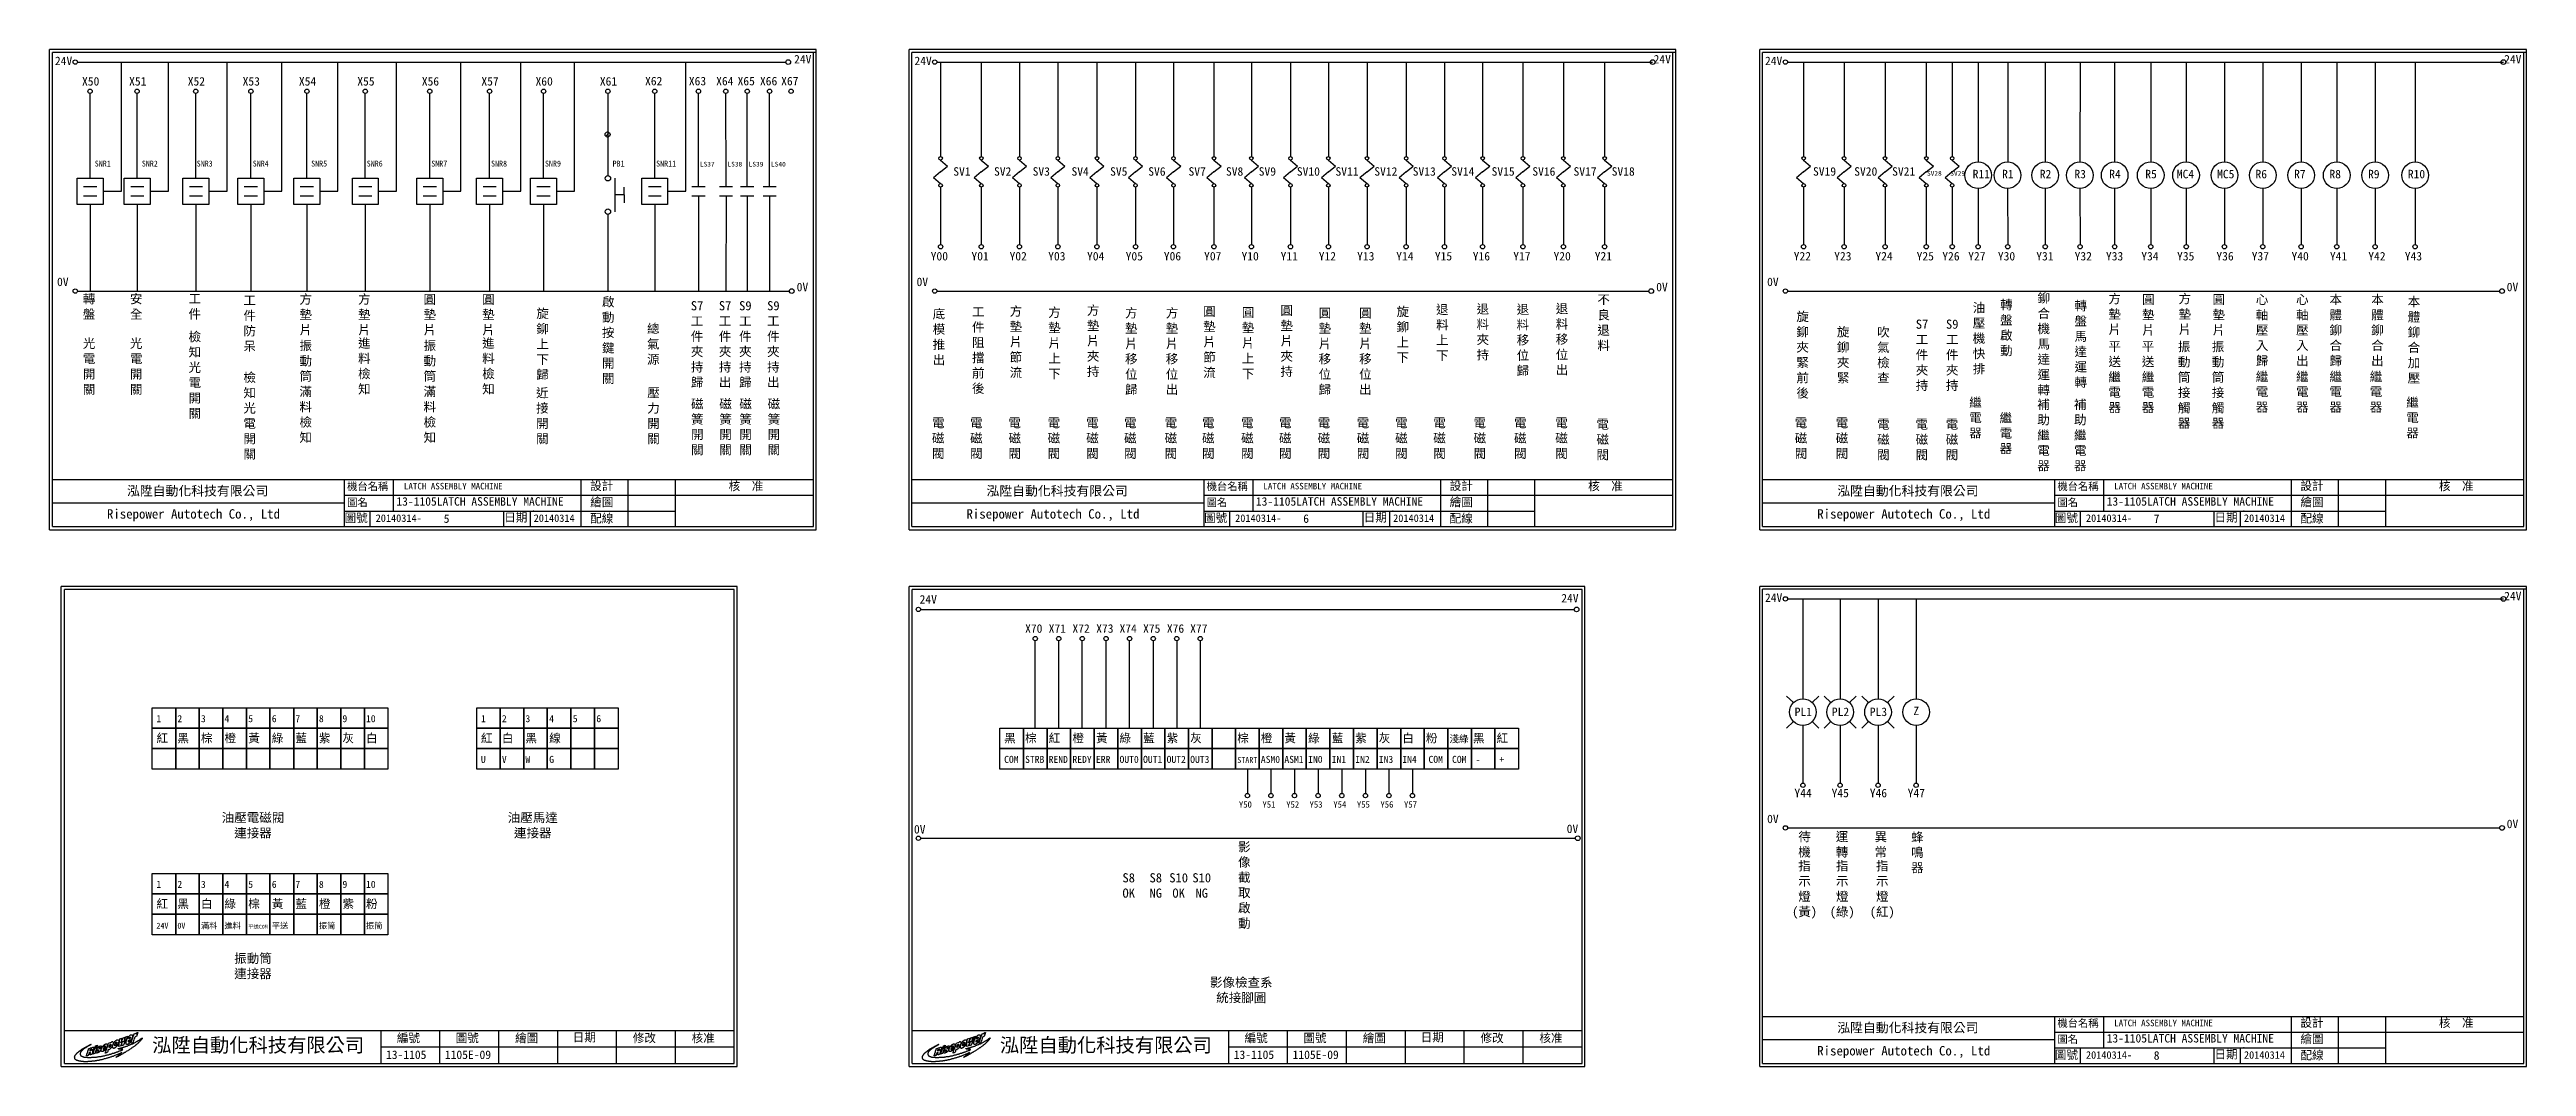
# Model space of a CAD drawing. Extents: x 134 to 2648, y -627 to 3.
# Drawn here: x 1596 to 2648, y -627 to -195 of the extents above; entities that cross this region are included whole.
import ezdxf

# ---------------------------------------------------------------- set-up
doc = ezdxf.new("R2010")
doc.units = 0
doc.layers.get('0').update_dxf_attribs({"linetype": 'CONTINUOUS'})
for name, color, linetype in [('圖框層', 7, 'CONTINUOUS'), ('文字層', 4, 'CONTINUOUS'), ('標尺寸層', 3, 'CONTINUOUS'), ('輪廓線層', 7, 'CONTINUOUS')]:
    doc.layers.add(name, color=color, linetype=linetype)
doc.styles.add('CNS', font='romanc.shx', dxfattribs={"bigfont": 'chineset.shx'})
doc.styles.add('STSL', font='kaiu.ttf')

msp = doc.modelspace()

# ---------------------------------------------------------------- texts
at = {"char_height": 3.6, "width": 7.386, "attachment_point": 1, "style": 'CNS'}
for s, insert in [('{\\fDFKai-SB|b0|i0|c136|p65;\\C4;5}', (1763.7, -392.7)), ('{\\fDFKai-SB|b0|i0|c136|p65;\\C4;6}', (2128.7, -392.7)), ('{\\fDFKai-SB|b0|i0|c136|p65;\\C4;7}', (2489.9, -392.7)), ('{\\fDFKai-SB|b0|i0|c136|p65;\\C4;8}', (2489.9, -620.8))]:
    msp.add_mtext(s, dxfattribs=dict(at, insert=insert))
at = {"layer": '圖框層', "color": 4, "style": 'STSL'}
for s, height, p in [('24V', 3.6, (1598.6, -201.8)), ('24V', 3.6, (1912.5, -201.1)), ('24V', 3.6, (1963.6, -201.8)), ('24V', 3.6, (2277.5, -201.1)), ('24V', 3.6, (2324.8, -201.8)), ('24V', 3.6, (2638.7, -201.1)), ('X50', 3.6, (1610.1, -210.5)), ('X51', 3.6, (1630.1, -210.5)), ('X52', 3.6, (1655, -210.5)), ('X53', 3.6, (1678.3, -210.5)), ('X54', 3.6, (1702.2, -210.5)), ('X55', 3.6, (1727, -210.5)), ('X56', 3.6, (1754.4, -210.5)), ('X57', 3.6, (1779.7, -210.5)), ('X60', 3.6, (1802.7, -210.5)), ('X61', 3.6, (1830, -210.5)), ('X62', 3.6, (1849.2, -210.4)), ('X63', 3.6, (1867.8, -210.4)), ('X64', 3.6, (1879.4, -210.4)), ('X65', 3.6, (1888.5, -210.4)), ('X66', 3.6, (1898, -210.4)), ('X67', 3.6, (1907, -210.4)), ('SNR1', 2.5, (1615.5, -244.9)), ('SNR2', 2.5, (1635.5, -244.9)), ('SNR3', 2.5, (1658.8, -244.9)), ('SNR4', 2.5, (1682.6, -244.9)), ('SNR5', 2.5, (1707.4, -244.9)), ('SNR6', 2.5, (1731, -244.9)), ('SNR7', 2.5, (1758.4, -244.9)), ('SNR8', 2.5, (1783.8, -244.9)), ('SNR9', 2.5, (1806.7, -244.9)), ('PB1', 2.5, (1835.4, -244.9)), ('SNR11', 2.5, (1853.9, -244.9)), ('LS37', 2, (1872.5, -244.9)), ('LS38', 2, (1884.2, -244.9)), ('LS39', 2, (1893.2, -244.9)), ('LS40', 2, (1902.7, -244.9)), ('SV1', 3.6, (1980.1, -248.8)), ('SV2', 3.6, (1997.4, -248.8)), ('SV3', 3.6, (2013.8, -248.8)), ('SV4', 3.6, (2030.3, -248.8)), ('SV5', 3.6, (2046.7, -248.8)), ('SV6', 3.6, (2062.9, -248.8)), ('SV7', 3.6, (2080, -248.8)), ('SV8', 3.6, (2095.9, -248.8)), ('SV9', 3.6, (2109.8, -248.8)), ('SV10', 3.6, (2126, -248.8)), ('SV11', 3.6, (2142.4, -248.8)), ('SV12', 3.6, (2158.9, -248.8)), ('SV13', 3.6, (2175.2, -248.8)), ('SV14', 3.6, (2191.6, -248.8)), ('SV15', 3.6, (2208.7, -248.8)), ('SV16', 3.6, (2226, -248.8)), ('SV17', 3.6, (2243.5, -248.8)), ('SV18', 3.6, (2259.7, -248.8)), ('SV19', 3.6, (2345.2, -248.8)), ('SV20', 3.6, (2362.7, -248.8)), ('SV21', 3.6, (2378.8, -248.8)), ('SV28', 2, (2393.6, -248.8)), ('SV29', 2, (2403.5, -248.8)), ('R11', 3.6, (2413, -249.9)), ('R1', 3.6, (2425.5, -249.9)), ('R2', 3.6, (2441.5, -249.9)), ('R3', 3.6, (2456.2, -249.9)), ('R4', 3.6, (2471, -249.9)), ('R5', 3.6, (2486.3, -249.9)), ('MC4', 3.6, (2499.7, -249.9)), ('MC5', 3.6, (2516.8, -249.9)), ('R6', 3.6, (2533.1, -249.9)), ('R7', 3.6, (2549.5, -249.9)), ('R8', 3.6, (2564.5, -249.9)), ('R9', 3.6, (2580.9, -249.9)), ('R10', 3.6, (2597.8, -249.9)), ('Y00', 3.6, (1970.5, -284.8)), ('Y01', 3.6, (1987.8, -284.8)), ('Y02', 3.6, (2004, -284.8)), ('Y03', 3.6, (2020.4, -284.8)), ('Y04', 3.6, (2036.9, -284.8)), ('Y05', 3.6, (2053.3, -284.8)), ('Y06', 3.6, (2069.5, -284.8)), ('Y07', 3.6, (2086.6, -284.8)), ('Y10', 3.6, (2102.5, -284.8)), ('Y11', 3.6, (2119.1, -284.8)), ('Y12', 3.6, (2135.3, -284.8)), ('Y13', 3.6, (2151.6, -284.8)), ('Y14', 3.6, (2168.2, -284.8)), ('Y15', 3.6, (2184.6, -284.8)), ('Y16', 3.6, (2200.7, -284.8)), ('Y17', 3.6, (2217.9, -284.8)), ('Y20', 3.6, (2235, -284.8)), ('Y21', 3.6, (2252.5, -284.8)), ('Y22', 3.6, (2337, -284.8)), ('Y23', 3.6, (2354.2, -284.8)), ('Y24', 3.6, (2371.7, -284.8)), ('Y25', 3.6, (2389.2, -284.8)), ('Y26', 3.6, (2400.1, -284.8)), ('Y27', 3.6, (2411.1, -284.8)), ('Y30', 3.6, (2423.7, -284.8)), ('Y31', 3.6, (2440, -284.8)), ('Y32', 3.6, (2456.3, -284.8)), ('Y33', 3.6, (2469.6, -284.8)), ('Y34', 3.6, (2484.6, -284.8)), ('Y35', 3.6, (2499.8, -284.8)), ('Y36', 3.6, (2516.5, -284.8)), ('Y37', 3.6, (2531.5, -284.8)), ('Y40', 3.6, (2548.4, -284.8)), ('Y41', 3.6, (2564.7, -284.8)), ('Y42', 3.6, (2581, -284.8)), ('Y43', 3.6, (2596.5, -284.8)), ('0V', 3.6, (1599.5, -295.7)), ('0V', 3.6, (1913.6, -297.9)), ('0V', 3.6, (1964.5, -295.7)), ('0V', 3.6, (2278.6, -297.9)), ('0V', 3.6, (2325.7, -295.7)), ('0V', 3.6, (2639.8, -297.9)), ('24V', 3.6, (1965.8, -430.6)), ('24V', 3.6, (2238.3, -430.1)), ('24V', 3.6, (2324.8, -429.9)), ('24V', 3.6, (2638.7, -429.2)), ('X70', 3.6, (2010.6, -443)), ('X71', 3.6, (2020.6, -443)), ('X72', 3.6, (2030.7, -443)), ('X73', 3.6, (2040.8, -443)), ('X74', 3.6, (2050.7, -443)), ('X75', 3.6, (2060.7, -443)), ('X76', 3.6, (2070.8, -443)), ('X77', 3.6, (2080.7, -443)), ('1', 3, (1641.7, -481)), ('2', 3, (1650.6, -481)), ('3', 3, (1660.6, -481)), ('4', 3, (1670.6, -481)), ('5', 3, (1680.7, -481)), ('6', 3, (1690.7, -481)), ('7', 3, (1700.7, -481)), ('8', 3, (1710.7, -481)), ('9', 3, (1720.7, -481)), ('10', 3, (1730.7, -481)), ('1', 3, (1779.5, -481)), ('2', 3, (1788.4, -481)), ('3', 3, (1798.4, -481)), ('4', 3, (1808.5, -481)), ('5', 3, (1818.5, -481)), ('6', 3, (1828.5, -481)), ('PL1', 3.6, (2337.4, -478.4)), ('PL2', 3.6, (2353.2, -478.4)), ('PL3', 3.6, (2369.3, -478.4)), ('Z', 3.6, (2387.8, -478)), ('紅', 3.6, (1641.7, -489.6)), ('黑', 3.6, (1650.6, -489.6)), ('棕', 3.6, (1660.6, -489.6)), ('橙', 3.6, (1670.6, -489.6)), ('黃', 3.6, (1680.7, -489.6)), ('綠', 3.6, (1690.7, -489.6)), ('藍', 3.6, (1700.7, -489.6)), ('紫', 3.6, (1710.7, -489.6)), ('灰', 3.6, (1720.7, -489.6)), ('白', 3.6, (1730.7, -489.6)), ('紅', 3.6, (1779.5, -489.6)), ('白', 3.6, (1788.4, -489.6)), ('黑', 3.6, (1798.4, -489.6)), ('線', 3.6, (1808.5, -489.6)), ('黑', 3.6, (2001.7, -489.6)), ('棕', 3.6, (2010.6, -489.6)), ('紅', 3.6, (2020.6, -489.6)), ('橙', 3.6, (2030.7, -489.6)), ('黃', 3.6, (2040.7, -489.6)), ('綠', 3.6, (2050.7, -489.6)), ('藍', 3.6, (2060.7, -489.6)), ('紫', 3.6, (2070.7, -489.6)), ('灰', 3.6, (2080.7, -489.6)), ('棕', 3.6, (2100.7, -489.6)), ('橙', 3.6, (2110.7, -489.6)), ('黃', 3.6, (2120.7, -489.6)), ('綠', 3.6, (2130.8, -489.6)), ('藍', 3.6, (2140.8, -489.6)), ('紫', 3.6, (2150.8, -489.6)), ('灰', 3.6, (2160.8, -489.6)), ('白', 3.6, (2170.8, -489.6)), ('粉', 3.6, (2180.8, -489.6)), ('淺綠', 3, (2190.8, -489.6)), ('黑', 3.6, (2200.8, -489.6)), ('紅', 3.6, (2210.8, -489.6)), ('U', 3, (1779.5, -498.3)), ('V', 3, (1788.4, -498.3)), ('W', 3, (1798.4, -498.3)), ('G', 3, (1808.5, -498.3)), ('COM', 3, (2001.7, -498.3)), ('STRB', 3, (2010.6, -498.3)), ('REND', 3, (2020.6, -498.3)), ('REDY', 3, (2030.7, -498.3)), ('ERR', 3, (2040.7, -498.3)), ('OUT0', 3, (2050.7, -498.3)), ('OUT1', 3, (2060.7, -498.3)), ('OUT2', 3, (2070.7, -498.3)), ('OUT3', 3, (2080.7, -498.3)), ('START', 2.5, (2100.7, -498.3)), ('ASM0', 3, (2110.7, -498.3)), ('ASM1', 3, (2120.7, -498.3)), ('IN0', 3, (2130.8, -498.3)), ('IN1', 3, (2140.8, -498.3)), ('IN2', 3, (2150.8, -498.3)), ('IN3', 3, (2160.8, -498.3)), ('IN4', 3, (2170.8, -498.3)), ('COM', 3, (2181.9, -498.3)), ('COM', 3, (2191.9, -498.3)), ('-', 3, (2201.9, -498.3)), ('+', 3, (2212, -498.3)), ('Y50', 2.7, (2101.4, -517.3)), ('Y51', 2.7, (2111.4, -517.3)), ('Y52', 2.7, (2121.5, -517.3)), ('Y53', 2.7, (2131.4, -517.3)), ('Y54', 2.7, (2141.5, -517.3)), ('Y55', 2.7, (2151.5, -517.3)), ('Y56', 2.7, (2161.5, -517.3)), ('Y57', 2.7, (2171.5, -517.3)), ('Y44', 3.6, (2337.3, -512.9)), ('Y45', 3.6, (2353.1, -512.9)), ('Y46', 3.6, (2369.3, -512.9)), ('Y47', 3.6, (2385.4, -512.9)), ('0V', 3.6, (1963.4, -528.3)), ('0V', 3.6, (2240.6, -528.1)), ('0V', 3.6, (2325.7, -523.9)), ('0V', 3.6, (2639.8, -526)), ('紅', 3.6, (1641.7, -560)), ('1', 3, (1641.7, -551.4)), ('2', 3, (1650.6, -551.4)), ('黑', 3.6, (1650.6, -560)), ('3', 3, (1660.6, -551.4)), ('白', 3.6, (1660.6, -560)), ('4', 3, (1670.6, -551.4)), ('綠', 3.6, (1670.6, -560)), ('5', 3, (1680.7, -551.4)), ('棕', 3.6, (1680.7, -560)), ('6', 3, (1690.7, -551.4)), ('黃', 3.6, (1690.7, -560)), ('7', 3, (1700.7, -551.4)), ('藍', 3.6, (1700.7, -560)), ('橙', 3.6, (1710.7, -560)), ('8', 3, (1710.7, -551.4)), ('9', 3, (1720.7, -551.4)), ('紫', 3.6, (1720.7, -560)), ('粉', 3.6, (1730.7, -560)), ('10', 3, (1730.7, -551.4)), ('24V', 2.5, (1641.7, -568.7)), ('0V', 2.5, (1650.6, -568.7)), ('滿料', 2.5, (1660.6, -568.7)), ('進料', 2.5, (1670.6, -568.7)), ('平送COM', 1.6, (1680.7, -568.7)), ('平送', 2.5, (1690.7, -568.7)), ('振筒', 2.5, (1710.7, -568.7)), ('振筒', 2.5, (1730.7, -568.7)), ('泓陞自動化科技有限公司', 6, (1639.9, -621.2)), ('13-1105', 3.6, (1739.2, -624.1)), ('編號', 3.6, (1743.8, -617)), ('1105E-09', 3.6, (1764.2, -624.1)), ('圖號', 3.6, (1768.8, -617)), ('繪圖', 3.6, (1794, -617)), ('日期', 3.6, (1818.5, -616.7)), ('修改', 3.6, (1844, -617)), ('核准', 3.6, (1869, -617)), ('泓陞自動化科技有限公司', 6, (1999.9, -621.2)), ('13-1105', 3.6, (2099.2, -624.1)), ('編號', 3.6, (2103.8, -617)), ('1105E-09', 3.6, (2124.2, -624.1)), ('圖號', 3.6, (2128.8, -617)), ('繪圖', 3.6, (2154, -617)), ('日期', 3.6, (2178.6, -616.7)), ('修改', 3.6, (2204, -617)), ('核准', 3.6, (2229, -617))]:
    msp.add_text(s, height=height, dxfattribs=at).set_placement(p)
at = {"layer": '標尺寸層', "color": 7, "char_height": 3.9, "style": 'CNS'}
for s, insert, width, attachment_point in [('{\\fDFKai-SB|b0|i0|c136|p65;轉盤}', (1613.1, -304.5), 8.663, 5), ('{\\fDFKai-SB|b0|i0|c136|p65;安全}', (1633.1, -304.5), 8.663, 5), ('{\\fDFKai-SB|b0|i0|c136|p65;工件}', (1658, -304.5), 8.663, 5), ('{\\fDFKai-SB|b0|i0|c136|p65;工件防呆}', (1681.3, -311.7), 8.663, 5), ('{\\fDFKai-SB|b0|i0|c136|p65;方墊片}', (1705.1, -308), 5.816, 5), ('{\\fDFKai-SB|b0|i0|c136|p65;方墊片}', (1730, -308), 5.816, 5), ('{\\fDFKai-SB|b0|i0|c136|p65;圓墊片}', (1757.8, -308), 5.816, 5), ('{\\fDFKai-SB|b0|i0|c136|p65;圓墊片}', (1782.7, -308), 5.816, 5), ('{\\fDFKai-SB|b0|i0|c136|p65;旋鉚上下歸}', (1805.7, -320.5), 8.663, 5), ('{\\fDFKai-SB|b0|i0|c136|p65;啟動按鍵開關}', (1830.9, -300.5), 4.961, 1), ('{\\fDFKai-SB|b0|i0|c136|p65;S7工件夾持歸}', (1871.3, -320.5), 5.498, 5), ('{\\fDFKai-SB|b0|i0|c136|p65;S7工件夾持出}', (1883.2, -320.5), 5.498, 5), ('{\\fDFKai-SB|b0|i0|c136|p65;S9工件夾持歸}', (1891.8, -320.5), 5.498, 5), ('{\\fDFKai-SB|b0|i0|c136|p65;S9工件夾持出}', (1903.7, -320.5), 5.498, 5), ('{\\fDFKai-SB|b0|i0|c136|p65;底模推出}', (1974, -317.5), 8.663, 5), ('{\\fDFKai-SB|b0|i0|c136|p65;工件阻擋前後}', (1990.7, -323.1), 8.663, 5), ('{\\fDFKai-SB|b0|i0|c136|p65;方墊片節流}', (2006.7, -319.6), 4.478, 5), ('{\\fDFKai-SB|b0|i0|c136|p65;方墊片上下}', (2023.1, -320.1), 4.478, 5), ('{\\fDFKai-SB|b0|i0|c136|p65;方墊片夾持}', (2039.5, -319.2), 4.478, 5), ('{\\fDFKai-SB|b0|i0|c136|p65;方墊片移位歸}', (2055.7, -323.6), 4.478, 5), ('{\\fDFKai-SB|b0|i0|c136|p65;方墊片移位出}', (2073, -323.6), 4.478, 5), ('{\\fDFKai-SB|b0|i0|c136|p65;圓墊片節流}', (2088.9, -319.6), 4.478, 5), ('{\\fDFKai-SB|b0|i0|c136|p65;圓墊片上下}', (2105.3, -320.1), 4.478, 5), ('{\\fDFKai-SB|b0|i0|c136|p65;圓墊片夾持}', (2121.7, -319.2), 4.478, 5), ('{\\fDFKai-SB|b0|i0|c136|p65;圓墊片移位歸}', (2137.9, -323.6), 4.478, 5), ('{\\fDFKai-SB|b0|i0|c136|p65;圓墊片移位出}', (2155.1, -323.6), 4.478, 5), ('{\\fDFKai-SB|b0|i0|c136|p65;旋鉚上下}', (2171, -316.5), 4.478, 5), ('{\\fDFKai-SB|b0|i0|c136|p65;退料上下}', (2187.8, -315.6), 4.478, 5), ('{\\fDFKai-SB|b0|i0|c136|p65;退料夾持}', (2205, -315.4), 4.478, 5), ('{\\fDFKai-SB|b0|i0|c136|p65;退料移位歸}', (2222, -318.8), 4.478, 5), ('{\\fDFKai-SB|b0|i0|c136|p65;退料移位出}', (2238.6, -318.5), 4.478, 5), ('{\\fDFKai-SB|b0|i0|c136|p65;不良退料}', (2256.3, -311.4), 4.478, 5), ('{\\fDFKai-SB|b0|i0|c136|p65;油壓機快排}', (2415.7, -318.1), 6.626, 5), ('{\\fDFKai-SB|b0|i0|c136|p65;轉盤啟動}', (2427.3, -313.6), 8.663, 5), ('{\\fDFKai-SB|b0|i0|c136|p65;鉚合機馬達運轉}', (2443.2, -320.5), 8.663, 5), ('{\\fDFKai-SB|b0|i0|c136|p65;轉盤馬達運轉}', (2458.9, -320.5), 8.663, 5), ('{\\fDFKai-SB|b0|i0|c136|p65;方墊片}', (2473.3, -307.8), 6.626, 5), ('{\\fDFKai-SB|b0|i0|c136|p65;圓墊片}', (2487.6, -308.1), 6.626, 5), ('{\\fDFKai-SB|b0|i0|c136|p65;方墊片}', (2503.1, -307.8), 6.626, 5), ('{\\fDFKai-SB|b0|i0|c136|p65;圓墊片}', (2517.5, -308.1), 6.626, 5), ('{\\fDFKai-SB|b0|i0|c136|p65;心軸壓入歸}', (2535.9, -314.6), 6.626, 5), ('{\\fDFKai-SB|b0|i0|c136|p65;心軸壓入出}', (2553, -314.6), 6.626, 5), ('{\\fDFKai-SB|b0|i0|c136|p65;本體鉚合歸}', (2567.2, -314.6), 6.626, 5), ('{\\fDFKai-SB|b0|i0|c136|p65;本體鉚合出}', (2584.9, -314.6), 6.626, 5), ('{\\fDFKai-SB|b0|i0|c136|p65;本體鉚合加壓}', (2600.4, -318.7), 6.626, 5), ('{\\fDFKai-SB|b0|i0|c136|p65;檢知光電開關}', (1658, -333.7), 8.663, 5), ('{\\fDFKai-SB|b0|i0|c136|p65;總氣源}', (1852.7, -320.5), 5.498, 5), ('{\\fDFKai-SB|b0|i0|c136|p65;旋鉚夾緊前後}', (2340.8, -325.1), 4.478, 5), ('{\\fDFKai-SB|b0|i0|c136|p65;旋鉚夾緊}', (2358, -325.1), 4.478, 5), ('{\\fDFKai-SB|b0|i0|c136|p65;吹氣檢查}', (2375.1, -325.1), 4.478, 5), ('{\\fDFKai-SB|b0|i0|c136|p65;S7工件夾持}', (2391.5, -325.1), 4.478, 5), ('{\\fDFKai-SB|b0|i0|c136|p65;S9工件夾持}', (2404.3, -325.1), 4.478, 5), ('{\\fDFKai-SB|b0|i0|c136|p65;光電開關}', (1613.1, -330), 8.663, 5), ('{\\fDFKai-SB|b0|i0|c136|p65;光電開關}', (1633.1, -330), 8.663, 5), ('{\\fDFKai-SB|b0|i0|c136|p65;振動筒滿料檢知}', (1705.1, -340.7), 5.816, 5), ('{\\fDFKai-SB|b0|i0|c136|p65;進料檢知}', (1730, -329.9), 5.816, 5), ('{\\fDFKai-SB|b0|i0|c136|p65;振動筒滿料檢知}', (1757.8, -340.7), 5.816, 5), ('{\\fDFKai-SB|b0|i0|c136|p65;進料檢知}', (1782.7, -329.9), 5.816, 5), ('{\\fDFKai-SB|b0|i0|c136|p65;平送繼電器}', (2473.3, -334.5), 6.04, 5), ('{\\fDFKai-SB|b0|i0|c136|p65;平送繼電器}', (2487.5, -334.5), 6.04, 5), ('{\\fDFKai-SB|b0|i0|c136|p65;振動筒接觸器}', (2502.8, -337.9), 6.04, 5), ('{\\fDFKai-SB|b0|i0|c136|p65;振動筒接觸器}', (2517.2, -337.9), 6.04, 5), ('{\\fDFKai-SB|b0|i0|c136|p65;檢知光電開關}', (1681.3, -351), 8.663, 5), ('{\\fDFKai-SB|b0|i0|c136|p65;繼電器}', (2535.9, -340.8), 6.04, 5), ('{\\fDFKai-SB|b0|i0|c136|p65;繼電器}', (2553, -340.8), 6.04, 5), ('{\\fDFKai-SB|b0|i0|c136|p65;繼電器}', (2567.2, -340.8), 6.04, 5), ('{\\fDFKai-SB|b0|i0|c136|p65;繼電器}', (2584.3, -340.8), 6.04, 5), ('{\\fDFKai-SB|b0|i0|c136|p65;近接開關}', (1805.6, -351), 8.663, 5), ('{\\fDFKai-SB|b0|i0|c136|p65;壓力開關}', (1852.8, -351), 8.663, 5), ('{\\fDFKai-SB|b0|i0|c136|p65;磁簧開關}', (1871.4, -355.7), 8.663, 5), ('{\\fDFKai-SB|b0|i0|c136|p65;磁簧開關}', (1883.4, -355.7), 8.663, 5), ('{\\fDFKai-SB|b0|i0|c136|p65;磁簧開關}', (1891.9, -355.7), 8.663, 5), ('{\\fDFKai-SB|b0|i0|c136|p65;磁簧開關}', (1903.9, -355.7), 8.663, 5), ('{\\fDFKai-SB|b0|i0|c136|p65;繼電器}', (2414.2, -351.8), 6.04, 5), ('{\\fDFKai-SB|b0|i0|c136|p65;補助繼電器}', (2443.1, -359.2), 8.663, 5), ('{\\fDFKai-SB|b0|i0|c136|p65;補助繼電器}', (2458.7, -359.2), 8.663, 5), ('{\\fDFKai-SB|b0|i0|c136|p65;繼電器}', (2599.8, -351.8), 6.04, 5), ('{\\fDFKai-SB|b0|i0|c136|p65;電磁閥}', (1973.7, -360.5), 8.663, 5), ('{\\fDFKai-SB|b0|i0|c136|p65;電磁閥}', (1989.9, -360.5), 8.663, 5), ('{\\fDFKai-SB|b0|i0|c136|p65;電磁閥}', (2006.2, -360.5), 8.663, 5), ('{\\fDFKai-SB|b0|i0|c136|p65;電磁閥}', (2022.8, -360.5), 8.663, 5), ('{\\fDFKai-SB|b0|i0|c136|p65;電磁閥}', (2039.2, -360.5), 8.663, 5), ('{\\fDFKai-SB|b0|i0|c136|p65;電磁閥}', (2055.3, -360.5), 8.663, 5), ('{\\fDFKai-SB|b0|i0|c136|p65;電磁閥}', (2072.5, -360.5), 8.663, 5), ('{\\fDFKai-SB|b0|i0|c136|p65;電磁閥}', (2088.4, -360.5), 8.663, 5), ('{\\fDFKai-SB|b0|i0|c136|p65;電磁閥}', (2105, -360.5), 8.663, 5), ('{\\fDFKai-SB|b0|i0|c136|p65;電磁閥}', (2121.1, -360.5), 8.663, 5), ('{\\fDFKai-SB|b0|i0|c136|p65;電磁閥}', (2137.5, -360.5), 8.663, 5), ('{\\fDFKai-SB|b0|i0|c136|p65;電磁閥}', (2154.1, -360.5), 8.663, 5), ('{\\fDFKai-SB|b0|i0|c136|p65;電磁閥}', (2170.4, -360.5), 8.663, 5), ('{\\fDFKai-SB|b0|i0|c136|p65;電磁閥}', (2186.6, -360.5), 8.663, 5), ('{\\fDFKai-SB|b0|i0|c136|p65;電磁閥}', (2203.7, -360.5), 8.663, 5), ('{\\fDFKai-SB|b0|i0|c136|p65;電磁閥}', (2220.9, -360.5), 8.663, 5), ('{\\fDFKai-SB|b0|i0|c136|p65;電磁閥}', (2238.4, -360.5), 8.663, 5), ('{\\fDFKai-SB|b0|i0|c136|p65;電磁閥}', (2255.9, -361.1), 8.663, 5), ('{\\fDFKai-SB|b0|i0|c136|p65;電磁閥}', (2340.1, -360.5), 8.663, 5), ('{\\fDFKai-SB|b0|i0|c136|p65;電磁閥}', (2357.5, -360.5), 8.663, 5), ('{\\fDFKai-SB|b0|i0|c136|p65;電磁閥}', (2375.1, -361.1), 8.663, 5), ('{\\fDFKai-SB|b0|i0|c136|p65;電磁閥}', (2391.4, -361.1), 8.663, 5), ('{\\fDFKai-SB|b0|i0|c136|p65;電磁閥}', (2404.2, -361.1), 8.663, 5), ('{\\fDFKai-SB|b0|i0|c136|p65;繼電器}', (2427.1, -358.4), 8.663, 5), ('{\\fDFKai-SB|b0|i0|c136|p65;油壓電磁閥連接器}', (1682.7, -525), 27.758, 5), ('{\\fDFKai-SB|b0|i0|c136|p65;油壓馬達\\P連接器}', (1801.5, -525), 27.758, 5), ('{\\fDFKai-SB|b0|i0|c136|p65;影像截取啟動}', (2103.7, -550.4), 8.663, 5), ('{\\fDFKai-SB|b0|i0|c136|p65;待機}', (2341.6, -533.1), 8.663, 5), ('{\\fDFKai-SB|b0|i0|c136|p65;運轉}', (2357.5, -533.1), 8.663, 5), ('{\\fDFKai-SB|b0|i0|c136|p65;異常}', (2374, -533.1), 4.597, 5), ('{\\fDFKai-SB|b0|i0|c136|p65;蜂鳴器}', (2389.5, -536.5), 8.663, 5), ('{\\fDFKai-SB|b0|i0|c136|p65;S8\\POK}', (2054.6, -550.4), 8.663, 5), ('{\\fDFKai-SB|b0|i0|c136|p65;S8\\PNG}', (2066.1, -550.4), 8.663, 5), ('{\\fDFKai-SB|b0|i0|c136|p65;S10\\POK}', (2075.8, -550.4), 8.663, 5), ('{\\fDFKai-SB|b0|i0|c136|p65;S10\\PNG}', (2085.6, -550.4), 8.663, 5), ('{\\fDFKai-SB|b0|i0|c136|p65;指示燈(黃)}', (2341.6, -552.3), 8.663, 5), ('{\\fDFKai-SB|b0|i0|c136|p65;指示燈(綠)}', (2357.6, -552.3), 8.663, 5), ('{\\fDFKai-SB|b0|i0|c136|p65;指示燈(紅)}', (2374.6, -552.3), 8.663, 5), ('{\\fDFKai-SB|b0|i0|c136|p65;振動筒\\P連接器}', (1682.7, -584.8), 27.758, 5), ('{\\fDFKai-SB|b0|i0|c136|p65;影像檢查系統接腳圖}', (2102.4, -595), 27.758, 5)]:
    msp.add_mtext(s, dxfattribs=dict(at, insert=insert, width=width, attachment_point=attachment_point))

# ---------------------------------------------------------------- blocks, each defined once
blk = doc.blocks.new('門把組立機圖框')
at = {"layer": '圖框層', "color": 7}
for p, q in [((325.6, 0), (0, 0)), ((0, -204), (0, 0)), ((325.6, -204), (325.6, 0)), ((325.6, -1.2), (1.2, -1.2)), ((1.2, -202.7), (1.2, -1.2)), ((324.4, -202.7), (324.4, -1.2)), ((1.2, -182.7), (111.7, -182.7)), ((111.7, -182.7), (324.4, -182.7)), ((125.3, -202.7), (125.3, -182.7)), ((225.8, -202.7), (225.8, -182.7)), ((245.8, -202.7), (245.8, -182.7)), ((265.8, -202.7), (265.8, -182.7)), ((125.3, -189.4), (324.4, -189.4)), ((125.3, -196.1), (265.8, -196.1)), ((136.2, -202.7), (136.2, -196)), ((0, -204), (325.6, -204)), ((1.2, -202.7), (324.4, -202.7))]:
    blk.add_line(p, q, dxfattribs=at)
at = {"layer": '圖框層', "color": 4}
blk.add_point((205.5, -196.1), dxfattribs=at)
at = {"layer": '標尺寸層', "color": 7}
for p, q in [((146.1, -196.1), (146.1, -182.7)), ((125.3, -192.7), (1.2, -192.7)), ((192.9, -202.7), (192.9, -196.1)), ((204.2, -202.7), (204.2, -196.1))]:
    blk.add_line(p, q, dxfattribs=at)
at = {"insert": (147.3, -190.2), "char_height": 3.6, "width": 80.5, "attachment_point": 1, "style": 'CNS'}
blk.add_mtext('{\\fDFKai-SB|b0|i0|c136|p65;\\C4;13-1105LATCH ASSEMBLY MACHINE}', dxfattribs=at)
at = {"layer": '圖框層', "color": 4, "style": 'STSL'}
for s, height, p in [('泓陞自動化科技有限公司', 4, (32.9, -189.5)), ('LATCH ASSEMBLY MACHINE', 2.8, (150.5, -186.9)), ('設計', 3.6, (229.6, -187.2)), ('核  准', 3.6, (288.4, -187.3)), ('Risepower Autotech Co., Ltd', 4, (24.4, -199.3)), ('圖號', 3.6, (125.3, -200.8)), ('20140314-', 3.2, (138.5, -200.7)), ('日期', 3.6, (193.1, -200.6)), ('繪圖', 3.6, (229.6, -194.1)), ('配線', 3.6, (229.6, -201))]:
    blk.add_text(s, height=height, dxfattribs=at).set_placement(p)
at = {"layer": '文字層', "color": 4, "style": 'STSL'}
for s, p in [('機台名稱', (126.4, -187.2)), ('圖名', (126.4, -194)), ('20140314', (205.6, -200.7))]:
    blk.add_text(s, height=3.2, dxfattribs=at).set_placement(p)

# ---------------------------------------------------------------- linework, layer by layer
for p, q in [((1626.8, -255.4), (1626.8, -200.5)), ((1646.8, -255.4), (1646.8, -200.5)), ((1671.7, -255.4), (1671.7, -200.5)), ((1695, -255.4), (1695, -200.5)), ((1718.8, -255.4), (1718.8, -200.5)), ((1743.6, -255.4), (1743.6, -200.5)), ((1771, -255.4), (1771, -200.5)), ((1796.4, -255.4), (1796.4, -200.5)), ((1819.3, -255.4), (1819.3, -200.5)), ((1866.5, -255.4), (1866.5, -200.5)), ((1613.5, -249.8), (1613.5, -213.8)), ((1633.5, -249.8), (1633.5, -213.8)), ((1658.4, -249.8), (1658.4, -213.8)), ((1681.8, -249.8), (1681.8, -213.8)), ((1705.6, -249.8), (1705.6, -213.8)), ((1730.4, -249.8), (1730.4, -213.8)), ((1757.8, -249.8), (1757.8, -213.8)), ((1783.2, -249.8), (1783.2, -213.8)), ((1806.1, -249.8), (1806.1, -213.8)), ((1853.3, -249.8), (1853.3, -213.8)), ((1871.9, -253.4), (1871.9, -213.8)), ((1883.6, -253.4), (1883.5, -213.8)), ((1892.6, -253.4), (1892.6, -213.8)), ((1902.1, -253.4), (1902.1, -213.8)), ((1834, -230.5), (1832.5, -232)), ((1613.5, -261), (1613.5, -297.8)), ((1619.1, -255.4), (1626.8, -255.4)), ((1633.5, -261), (1633.5, -297.8)), ((1639.1, -255.4), (1646.8, -255.4)), ((1658.4, -261), (1658.4, -297.8)), ((1663.9, -255.4), (1671.7, -255.4)), ((1681.8, -261), (1681.8, -297.8)), ((1687.3, -255.4), (1695, -255.4)), ((1705.6, -261), (1705.6, -297.8)), ((1711.1, -255.4), (1718.8, -255.4)), ((1730.4, -261), (1730.4, -297.8)), ((1735.9, -255.4), (1743.6, -255.4)), ((1757.8, -261), (1757.8, -297.8)), ((1763.3, -255.4), (1771, -255.4)), ((1783.2, -261), (1783.2, -297.8)), ((1788.7, -255.4), (1796.4, -255.4)), ((1806.1, -261), (1806.1, -297.8)), ((1811.6, -255.4), (1819.3, -255.4)), ((1840.3, -257), (1840.3, -253.7)), ((1840.3, -257), (1840.3, -260.3)), ((1853.3, -261), (1853.3, -297.8)), ((1858.8, -255.4), (1866.5, -255.4)), ((1871.9, -257.4), (1871.9, -297.8)), ((1883.6, -257.4), (1883.5, -297.8)), ((1892.6, -257.4), (1892.6, -297.8)), ((1902.1, -257.4), (1902.1, -297.8)), ((2014.9, -483.6), (2014.9, -446.4)), ((2024.9, -483.6), (2024.9, -446.4)), ((2034.9, -483.6), (2034.9, -446.4)), ((2045, -483.6), (2045, -446.4)), ((2055, -483.6), (2055, -446.4)), ((2065, -446.4), (2065, -483.6)), ((2075, -446.4), (2075, -483.6)), ((2085, -446.4), (2085, -483.6)), ((2336.9, -472.7), (2334, -469.9)), ((2344.9, -472.7), (2347.7, -469.9)), ((2352.7, -472.7), (2349.9, -469.9)), ((2360.7, -472.7), (2363.5, -469.9)), ((2368.8, -472.7), (2366, -469.9)), ((2376.9, -472.7), (2379.7, -469.9)), ((2336.9, -480.7), (2334, -483.6)), ((2344.9, -480.7), (2347.7, -483.6)), ((2352.7, -480.7), (2349.9, -483.6)), ((2360.7, -480.7), (2363.5, -483.6)), ((2368.8, -480.7), (2366, -483.6)), ((2376.9, -480.7), (2379.7, -483.6)), ((2105, -500.9), (2105, -511.3)), ((2115, -500.9), (2115, -511.3)), ((2125, -500.9), (2125, -511.3)), ((2135, -500.9), (2135, -511.3)), ((2145.1, -500.9), (2145.1, -511.3)), ((2155.1, -500.9), (2155.1, -511.3)), ((2165.1, -500.9), (2165.1, -511.3)), ((2175.1, -500.9), (2175.1, -511.3))]:
    msp.add_line(p, q)
for points in [[(1608, -249.8), (1619.1, -249.8), (1619.1, -261), (1608, -261)], [(1628, -249.8), (1639.1, -249.8), (1639.1, -261), (1628, -261)], [(1652.9, -249.8), (1663.9, -249.8), (1663.9, -261), (1652.9, -261)], [(1676.3, -249.8), (1687.3, -249.8), (1687.3, -261), (1676.3, -261)], [(1700.1, -249.8), (1711.1, -249.8), (1711.1, -261), (1700.1, -261)], [(1724.9, -249.8), (1735.9, -249.8), (1735.9, -261), (1724.9, -261)], [(1752.3, -249.8), (1763.3, -249.8), (1763.3, -261), (1752.3, -261)], [(1777.6, -249.8), (1788.7, -249.8), (1788.7, -261), (1777.6, -261)], [(1800.6, -249.8), (1811.6, -249.8), (1811.6, -261), (1800.6, -261)], [(1847.8, -249.8), (1858.8, -249.8), (1858.8, -261), (1847.8, -261)], [(1639.9, -474.9), (1649.9, -474.9), (1649.9, -483.6), (1639.9, -483.6)], [(1639.9, -483.6), (1649.9, -483.6), (1649.9, -492.2), (1639.9, -492.2)], [(1649.9, -474.9), (1659.9, -474.9), (1659.9, -483.6), (1649.9, -483.6)], [(1649.9, -483.6), (1659.9, -483.6), (1659.9, -492.2), (1649.9, -492.2)], [(1659.9, -474.9), (1669.9, -474.9), (1669.9, -483.6), (1659.9, -483.6)], [(1659.9, -483.6), (1669.9, -483.6), (1669.9, -492.2), (1659.9, -492.2)], [(1669.9, -474.9), (1679.9, -474.9), (1679.9, -483.6), (1669.9, -483.6)], [(1669.9, -483.6), (1679.9, -483.6), (1679.9, -492.2), (1669.9, -492.2)], [(1679.9, -474.9), (1689.9, -474.9), (1689.9, -483.6), (1679.9, -483.6)], [(1679.9, -483.6), (1689.9, -483.6), (1689.9, -492.2), (1679.9, -492.2)], [(1689.9, -474.9), (1700, -474.9), (1700, -483.6), (1689.9, -483.6)], [(1689.9, -483.6), (1700, -483.6), (1700, -492.2), (1689.9, -492.2)], [(1700, -474.9), (1710, -474.9), (1710, -483.6), (1700, -483.6)], [(1700, -483.6), (1710, -483.6), (1710, -492.2), (1700, -492.2)], [(1710, -474.9), (1720, -474.9), (1720, -483.6), (1710, -483.6)], [(1710, -483.6), (1720, -483.6), (1720, -492.2), (1710, -492.2)], [(1720, -474.9), (1730, -474.9), (1730, -483.6), (1720, -483.6)], [(1720, -483.6), (1730, -483.6), (1730, -492.2), (1720, -492.2)], [(1730, -474.9), (1740, -474.9), (1740, -483.6), (1730, -483.6)], [(1730, -483.6), (1740, -483.6), (1740, -492.2), (1730, -492.2)], [(1777.7, -474.9), (1787.7, -474.9), (1787.7, -483.6), (1777.7, -483.6)], [(1777.7, -483.6), (1787.7, -483.6), (1787.7, -492.2), (1777.7, -492.2)], [(1787.7, -474.9), (1797.7, -474.9), (1797.7, -483.6), (1787.7, -483.6)], [(1787.7, -483.6), (1797.7, -483.6), (1797.7, -492.2), (1787.7, -492.2)], [(1797.7, -474.9), (1807.7, -474.9), (1807.7, -483.6), (1797.7, -483.6)], [(1797.7, -483.6), (1807.7, -483.6), (1807.7, -492.2), (1797.7, -492.2)], [(1807.7, -474.9), (1817.7, -474.9), (1817.7, -483.6), (1807.7, -483.6)], [(1807.7, -483.6), (1817.7, -483.6), (1817.7, -492.2), (1807.7, -492.2)], [(1817.7, -474.9), (1827.8, -474.9), (1827.8, -483.6), (1817.7, -483.6)], [(1817.7, -483.6), (1827.8, -483.6), (1827.8, -492.2), (1817.7, -492.2)], [(1827.8, -474.9), (1837.8, -474.9), (1837.8, -483.6), (1827.8, -483.6)], [(1827.8, -483.6), (1837.8, -483.6), (1837.8, -492.2), (1827.8, -492.2)], [(1999.9, -483.6), (2009.9, -483.6), (2009.9, -492.2), (1999.9, -492.2)], [(2009.9, -483.6), (2019.9, -483.6), (2019.9, -492.2), (2009.9, -492.2)], [(2019.9, -483.6), (2029.9, -483.6), (2029.9, -492.2), (2019.9, -492.2)], [(2029.9, -483.6), (2039.9, -483.6), (2039.9, -492.2), (2029.9, -492.2)], [(2039.9, -483.6), (2050, -483.6), (2050, -492.2), (2039.9, -492.2)], [(2050, -483.6), (2060, -483.6), (2060, -492.2), (2050, -492.2)], [(2060, -483.6), (2070, -483.6), (2070, -492.2), (2060, -492.2)], [(2070, -483.6), (2080, -483.6), (2080, -492.2), (2070, -492.2)], [(2080, -483.6), (2090, -483.6), (2090, -492.2), (2080, -492.2)], [(2090, -483.6), (2100, -483.6), (2100, -492.2), (2090, -492.2)], [(2100, -483.6), (2110, -483.6), (2110, -492.2), (2100, -492.2)], [(2110, -483.6), (2120, -483.6), (2120, -492.2), (2110, -492.2)], [(2120, -483.6), (2130, -483.6), (2130, -492.2), (2120, -492.2)], [(2130, -483.6), (2140, -483.6), (2140, -492.2), (2130, -492.2)], [(2140, -483.6), (2150.1, -483.6), (2150.1, -492.2), (2140, -492.2)], [(2150.1, -483.6), (2160.1, -483.6), (2160.1, -492.2), (2150.1, -492.2)], [(2160.1, -483.6), (2170.1, -483.6), (2170.1, -492.2), (2160.1, -492.2)], [(2170.1, -483.6), (2180.1, -483.6), (2180.1, -492.2), (2170.1, -492.2)], [(2180.1, -483.6), (2190.1, -483.6), (2190.1, -492.2), (2180.1, -492.2)], [(2190.1, -483.6), (2200.1, -483.6), (2200.1, -492.2), (2190.1, -492.2)], [(2200.1, -483.6), (2210.1, -483.6), (2210.1, -492.2), (2200.1, -492.2)], [(2210.1, -483.6), (2220.1, -483.6), (2220.1, -492.2), (2210.1, -492.2)], [(1639.9, -492.2), (1649.9, -492.2), (1649.9, -500.9), (1639.9, -500.9)], [(1649.9, -492.2), (1659.9, -492.2), (1659.9, -500.9), (1649.9, -500.9)], [(1659.9, -492.2), (1669.9, -492.2), (1669.9, -500.9), (1659.9, -500.9)], [(1669.9, -492.2), (1679.9, -492.2), (1679.9, -500.9), (1669.9, -500.9)], [(1679.9, -492.2), (1689.9, -492.2), (1689.9, -500.9), (1679.9, -500.9)], [(1689.9, -492.2), (1700, -492.2), (1700, -500.9), (1689.9, -500.9)], [(1700, -492.2), (1710, -492.2), (1710, -500.9), (1700, -500.9)], [(1710, -492.2), (1720, -492.2), (1720, -500.9), (1710, -500.9)], [(1720, -492.2), (1730, -492.2), (1730, -500.9), (1720, -500.9)], [(1730, -492.2), (1740, -492.2), (1740, -500.9), (1730, -500.9)], [(1777.7, -492.2), (1787.7, -492.2), (1787.7, -500.9), (1777.7, -500.9)], [(1787.7, -492.2), (1797.7, -492.2), (1797.7, -500.9), (1787.7, -500.9)], [(1797.7, -492.2), (1807.7, -492.2), (1807.7, -500.9), (1797.7, -500.9)], [(1807.7, -492.2), (1817.7, -492.2), (1817.7, -500.9), (1807.7, -500.9)], [(1817.7, -492.2), (1827.8, -492.2), (1827.8, -500.9), (1817.7, -500.9)], [(1827.8, -492.2), (1837.8, -492.2), (1837.8, -500.9), (1827.8, -500.9)], [(1999.9, -492.2), (2009.9, -492.2), (2009.9, -500.9), (1999.9, -500.9)], [(2009.9, -492.2), (2019.9, -492.2), (2019.9, -500.9), (2009.9, -500.9)], [(2019.9, -492.2), (2029.9, -492.2), (2029.9, -500.9), (2019.9, -500.9)], [(2029.9, -492.2), (2039.9, -492.2), (2039.9, -500.9), (2029.9, -500.9)], [(2039.9, -492.2), (2050, -492.2), (2050, -500.9), (2039.9, -500.9)], [(2050, -492.2), (2060, -492.2), (2060, -500.9), (2050, -500.9)], [(2060, -492.2), (2070, -492.2), (2070, -500.9), (2060, -500.9)], [(2070, -492.2), (2080, -492.2), (2080, -500.9), (2070, -500.9)], [(2080, -492.2), (2090, -492.2), (2090, -500.9), (2080, -500.9)], [(2090, -492.2), (2100, -492.2), (2100, -500.9), (2090, -500.9)], [(2100, -492.2), (2110, -492.2), (2110, -500.9), (2100, -500.9)], [(2110, -492.2), (2120, -492.2), (2120, -500.9), (2110, -500.9)], [(2120, -492.2), (2130, -492.2), (2130, -500.9), (2120, -500.9)], [(2130, -492.2), (2140, -492.2), (2140, -500.9), (2130, -500.9)], [(2140, -492.2), (2150.1, -492.2), (2150.1, -500.9), (2140, -500.9)], [(2150.1, -492.2), (2160.1, -492.2), (2160.1, -500.9), (2150.1, -500.9)], [(2160.1, -492.2), (2170.1, -492.2), (2170.1, -500.9), (2160.1, -500.9)], [(2170.1, -492.2), (2180.1, -492.2), (2180.1, -500.9), (2170.1, -500.9)], [(2180.1, -492.2), (2190.1, -492.2), (2190.1, -500.9), (2180.1, -500.9)], [(2190.1, -492.2), (2200.1, -492.2), (2200.1, -500.9), (2190.1, -500.9)], [(2200.1, -492.2), (2210.1, -492.2), (2210.1, -500.9), (2200.1, -500.9)], [(2210.1, -492.2), (2220.1, -492.2), (2220.1, -500.9), (2210.1, -500.9)], [(1639.9, -545.3), (1649.9, -545.3), (1649.9, -553.9), (1639.9, -553.9)], [(1649.9, -545.3), (1659.9, -545.3), (1659.9, -553.9), (1649.9, -553.9)], [(1659.9, -545.3), (1669.9, -545.3), (1669.9, -553.9), (1659.9, -553.9)], [(1669.9, -545.3), (1679.9, -545.3), (1679.9, -553.9), (1669.9, -553.9)], [(1679.9, -545.3), (1689.9, -545.3), (1689.9, -553.9), (1679.9, -553.9)], [(1689.9, -545.3), (1700, -545.3), (1700, -553.9), (1689.9, -553.9)], [(1700, -545.3), (1710, -545.3), (1710, -553.9), (1700, -553.9)], [(1710, -545.3), (1720, -545.3), (1720, -553.9), (1710, -553.9)], [(1720, -545.3), (1730, -545.3), (1730, -553.9), (1720, -553.9)], [(1730, -545.3), (1740, -545.3), (1740, -553.9), (1730, -553.9)], [(1639.9, -553.9), (1649.9, -553.9), (1649.9, -562.6), (1639.9, -562.6)], [(1649.9, -553.9), (1659.9, -553.9), (1659.9, -562.6), (1649.9, -562.6)], [(1659.9, -553.9), (1669.9, -553.9), (1669.9, -562.6), (1659.9, -562.6)], [(1669.9, -553.9), (1679.9, -553.9), (1679.9, -562.6), (1669.9, -562.6)], [(1679.9, -553.9), (1689.9, -553.9), (1689.9, -562.6), (1679.9, -562.6)], [(1689.9, -553.9), (1700, -553.9), (1700, -562.6), (1689.9, -562.6)], [(1700, -553.9), (1710, -553.9), (1710, -562.6), (1700, -562.6)], [(1710, -553.9), (1720, -553.9), (1720, -562.6), (1710, -562.6)], [(1720, -553.9), (1730, -553.9), (1730, -562.6), (1720, -562.6)], [(1730, -553.9), (1740, -553.9), (1740, -562.6), (1730, -562.6)], [(1639.9, -562.6), (1649.9, -562.6), (1649.9, -571.3), (1639.9, -571.3)], [(1649.9, -562.6), (1659.9, -562.6), (1659.9, -571.3), (1649.9, -571.3)], [(1659.9, -562.6), (1669.9, -562.6), (1669.9, -571.3), (1659.9, -571.3)], [(1669.9, -562.6), (1679.9, -562.6), (1679.9, -571.3), (1669.9, -571.3)], [(1679.9, -562.6), (1689.9, -562.6), (1689.9, -571.3), (1679.9, -571.3)], [(1689.9, -562.6), (1700, -562.6), (1700, -571.3), (1689.9, -571.3)], [(1700, -562.6), (1710, -562.6), (1710, -571.3), (1700, -571.3)], [(1710, -562.6), (1720, -562.6), (1720, -571.3), (1710, -571.3)], [(1720, -562.6), (1730, -562.6), (1730, -571.3), (1720, -571.3)], [(1730, -562.6), (1740, -562.6), (1740, -571.3), (1730, -571.3)]]:
    msp.add_lwpolyline(points, close=True)
for centre, radius in [((1910, -200.5), 1), ((2277.1, -200.5), 1), ((2638.4, -200.5), 1), ((1833.3, -231.3), 1.07), ((1911.5, -297.8), 1), ((2276.5, -297.8), 1), ((2637.8, -297.8), 1), ((2638.4, -428.6), 1), ((2244.8, -433.1), 1), ((2637.8, -525.9), 1), ((2245.3, -530.3), 1)]:
    msp.add_circle(centre, radius)
at = {"layer": '圖框層', "color": 7}
for p, q in [((1888.3, -423.3), (1601.3, -423.3)), ((1601.3, -627.3), (1601.3, -423.3)), ((1887.1, -424.6), (1602.6, -424.6)), ((1602.6, -626), (1602.6, -424.6)), ((1887.1, -626), (1887.1, -424.6)), ((1888.3, -627.3), (1888.3, -423.3)), ((2248.3, -423.3), (1961.3, -423.3)), ((1961.3, -627.3), (1961.3, -423.3)), ((2247.1, -424.6), (1962.6, -424.6)), ((1962.6, -626), (1962.6, -424.6)), ((2247.1, -626), (2247.1, -424.6)), ((2248.3, -627.3), (2248.3, -423.3)), ((1602.6, -612), (1887.1, -612)), ((1737.1, -626), (1737.1, -612)), ((1737.1, -619), (1887.1, -619)), ((1762.1, -626), (1762.1, -612)), ((1787.1, -626), (1787.1, -612)), ((1812.1, -626), (1812.1, -612)), ((1837.1, -626), (1837.1, -612)), ((1862.1, -626), (1862.1, -612)), ((1962.6, -612), (2247.1, -612)), ((2097.1, -626), (2097.1, -612)), ((2097.1, -619), (2247.1, -619)), ((2122.1, -626), (2122.1, -612)), ((2147.1, -626), (2147.1, -612)), ((2172.1, -626), (2172.1, -612)), ((2197.1, -626), (2197.1, -612)), ((2222.1, -626), (2222.1, -612)), ((1601.3, -627.3), (1888.3, -627.3)), ((1602.6, -626), (1887.1, -626)), ((1961.3, -627.3), (2248.3, -627.3)), ((1962.6, -626), (2247.1, -626))]:
    msp.add_line(p, q, dxfattribs=at)
at = {"layer": '標尺寸層', "color": 7}
for p, q in [((1608.1, -200.5), (1909, -200.5)), ((1973.2, -200.5), (2277.1, -200.5)), ((1974.7, -200.5), (1974.7, -240.7)), ((1992, -200.5), (1992, -240.7)), ((2008.2, -200.5), (2008.2, -240.7)), ((2024.5, -200.5), (2024.5, -240.7)), ((2041.1, -200.5), (2041.1, -240.7)), ((2057.5, -200.5), (2057.5, -240.7)), ((2073.6, -200.5), (2073.6, -240.7)), ((2090.8, -200.5), (2090.8, -240.7)), ((2106.7, -200.5), (2106.7, -240.7)), ((2123.3, -200.5), (2123.3, -240.7)), ((2139.4, -200.5), (2139.4, -240.7)), ((2155.8, -200.5), (2155.8, -240.7)), ((2172.4, -200.5), (2172.4, -240.7)), ((2188.7, -200.5), (2188.7, -240.7)), ((2204.9, -200.5), (2204.9, -240.7)), ((2222, -200.5), (2222, -240.7)), ((2239.2, -200.5), (2239.2, -240.7)), ((2256.7, -200.5), (2256.7, -240.7)), ((2334.4, -200.5), (2638.4, -200.5)), ((2341.2, -200.5), (2341.2, -240.7)), ((2358.4, -200.5), (2358.4, -240.7)), ((2375.8, -200.5), (2375.8, -240.7)), ((2393.3, -200.5), (2393.3, -240.7)), ((2404.3, -200.5), (2404.3, -240.7)), ((2415.3, -200.5), (2415.3, -242.9)), ((2427.9, -200.5), (2427.9, -242.9)), ((2443.8, -200.5), (2443.8, -242.9)), ((2458.6, -200.5), (2458.5, -242.9)), ((2473.3, -200.5), (2473.3, -242.9)), ((2488.6, -200.5), (2488.6, -242.9)), ((2503.7, -200.5), (2503.6, -242.9)), ((2519.9, -200.5), (2519.9, -242.9)), ((2536.2, -200.5), (2536.2, -242.9)), ((2552.5, -200.5), (2552.5, -242.9)), ((2567.6, -200.5), (2567.6, -242.9)), ((2583.9, -200.5), (2583.9, -242.9)), ((2600.9, -200.5), (2600.9, -242.9)), ((1833.4, -213.8), (1833.4, -248.7)), ((1836.4, -249.9), (1836.4, -264.1)), ((1974.7, -247.2), (1971.7, -249.7)), ((1974.7, -252.2), (1971.7, -249.7)), ((1974.7, -242.2), (1977.7, -244.7)), ((1974.7, -247.2), (1977.7, -244.7)), ((1992, -247.2), (1989, -249.7)), ((1992, -252.2), (1989, -249.7)), ((1992, -242.2), (1995, -244.7)), ((1992, -247.2), (1995, -244.7)), ((2008.2, -247.2), (2005.2, -249.7)), ((2008.2, -252.2), (2005.2, -249.7)), ((2008.2, -242.2), (2011.2, -244.7)), ((2008.2, -247.2), (2011.2, -244.7)), ((2024.5, -247.2), (2021.5, -249.7)), ((2024.5, -252.2), (2021.5, -249.7)), ((2024.5, -242.2), (2027.5, -244.7)), ((2024.5, -247.2), (2027.5, -244.7)), ((2041.1, -247.2), (2038.1, -249.7)), ((2041.1, -252.2), (2038.1, -249.7)), ((2041.1, -242.2), (2044.1, -244.7)), ((2041.1, -247.2), (2044.1, -244.7)), ((2057.5, -247.2), (2054.5, -249.7)), ((2057.5, -252.2), (2054.5, -249.7)), ((2057.5, -242.2), (2060.5, -244.7)), ((2057.5, -247.2), (2060.5, -244.7)), ((2073.6, -247.2), (2070.6, -249.7)), ((2073.6, -252.2), (2070.6, -249.7)), ((2073.6, -242.2), (2076.7, -244.7)), ((2073.6, -247.2), (2076.7, -244.7)), ((2090.8, -247.2), (2087.8, -249.7)), ((2090.8, -252.2), (2087.8, -249.7)), ((2090.8, -242.2), (2093.8, -244.7)), ((2090.8, -247.2), (2093.8, -244.7)), ((2106.7, -247.2), (2103.7, -249.7)), ((2106.7, -252.2), (2103.7, -249.7)), ((2106.7, -242.2), (2109.7, -244.7)), ((2106.7, -247.2), (2109.7, -244.7)), ((2123.3, -247.2), (2120.3, -249.7)), ((2123.3, -252.2), (2120.3, -249.7)), ((2123.3, -242.2), (2126.3, -244.7)), ((2123.3, -247.2), (2126.3, -244.7)), ((2139.4, -247.2), (2136.4, -249.7)), ((2139.4, -252.2), (2136.4, -249.7)), ((2139.4, -242.2), (2142.4, -244.7)), ((2139.4, -247.2), (2142.4, -244.7)), ((2155.8, -247.2), (2152.8, -249.7)), ((2155.8, -252.2), (2152.8, -249.7)), ((2155.8, -242.2), (2158.8, -244.7)), ((2155.8, -247.2), (2158.8, -244.7)), ((2172.4, -247.2), (2169.4, -249.7)), ((2172.4, -252.2), (2169.4, -249.7)), ((2172.4, -242.2), (2175.4, -244.7)), ((2172.4, -247.2), (2175.4, -244.7)), ((2188.7, -247.2), (2185.7, -249.7)), ((2188.7, -252.2), (2185.7, -249.7)), ((2188.7, -242.2), (2191.7, -244.7)), ((2188.7, -247.2), (2191.7, -244.7)), ((2204.9, -247.2), (2201.9, -249.7)), ((2204.9, -252.2), (2201.9, -249.7)), ((2204.9, -242.2), (2207.9, -244.7)), ((2204.9, -247.2), (2207.9, -244.7)), ((2222, -247.2), (2219, -249.7)), ((2222, -252.2), (2219, -249.7)), ((2222, -242.2), (2225, -244.7)), ((2222, -247.2), (2225, -244.7)), ((2239.2, -247.2), (2236.2, -249.7)), ((2239.2, -252.2), (2236.2, -249.7)), ((2239.2, -242.2), (2242.2, -244.7)), ((2239.2, -247.2), (2242.2, -244.7)), ((2256.7, -247.2), (2253.7, -249.7)), ((2256.7, -252.2), (2253.7, -249.7)), ((2256.7, -242.2), (2259.7, -244.7)), ((2256.7, -247.2), (2259.7, -244.7)), ((2341.2, -247.2), (2338.2, -249.7)), ((2341.2, -252.2), (2338.2, -249.7)), ((2341.2, -242.2), (2344.2, -244.7)), ((2341.2, -247.2), (2344.2, -244.7)), ((2358.4, -247.2), (2355.4, -249.7)), ((2358.4, -252.2), (2355.4, -249.7)), ((2358.4, -242.2), (2361.4, -244.7)), ((2358.4, -247.2), (2361.4, -244.7)), ((2375.8, -247.2), (2372.8, -249.7)), ((2375.8, -252.2), (2372.8, -249.7)), ((2375.8, -242.2), (2378.8, -244.7)), ((2375.8, -247.2), (2378.8, -244.7)), ((2393.3, -247.2), (2390.3, -249.7)), ((2393.3, -252.2), (2390.3, -249.7)), ((2393.3, -242.2), (2396.3, -244.7)), ((2393.3, -247.2), (2396.3, -244.7)), ((2404.3, -247.2), (2401.3, -249.7)), ((2404.3, -252.2), (2401.3, -249.7)), ((2404.3, -242.2), (2407.3, -244.7)), ((2404.3, -247.2), (2407.3, -244.7)), ((1610.8, -253.4), (1616.4, -253.4)), ((1610.8, -257.3), (1616.4, -257.3)), ((1630.8, -253.4), (1636.4, -253.4)), ((1630.8, -257.3), (1636.4, -257.3)), ((1655.7, -253.4), (1661.2, -253.4)), ((1655.7, -257.3), (1661.2, -257.3)), ((1679, -253.4), (1684.6, -253.4)), ((1679, -257.3), (1684.6, -257.3)), ((1702.8, -253.4), (1708.4, -253.4)), ((1702.8, -257.3), (1708.4, -257.3)), ((1727.6, -253.4), (1733.2, -253.4)), ((1727.6, -257.3), (1733.2, -257.3)), ((1755, -253.4), (1760.6, -253.4)), ((1755, -257.3), (1760.6, -257.3)), ((1780.4, -253.4), (1786, -253.4)), ((1780.4, -257.3), (1786, -257.3)), ((1803.3, -253.4), (1808.9, -253.4)), ((1803.3, -257.3), (1808.9, -257.3)), ((1840.3, -257), (1836.4, -257)), ((1850.6, -253.4), (1856.1, -253.4)), ((1850.6, -257.3), (1856.1, -257.3)), ((1869.1, -253.4), (1874.7, -253.4)), ((1869.1, -257.4), (1874.7, -257.4)), ((1880.8, -253.4), (1886.3, -253.4)), ((1880.8, -257.4), (1886.3, -257.4)), ((1889.8, -253.4), (1895.4, -253.4)), ((1889.8, -257.4), (1895.4, -257.4)), ((1899.4, -253.4), (1904.9, -253.4)), ((1899.4, -257.4), (1904.9, -257.4)), ((1974.7, -253.7), (1974.7, -278.1)), ((1992, -253.7), (1992, -278.1)), ((2008.2, -253.7), (2008.2, -278.1)), ((2024.5, -253.7), (2024.5, -278.1)), ((2041.1, -253.7), (2041.1, -278.1)), ((2057.5, -253.7), (2057.5, -278.1)), ((2073.6, -253.7), (2073.6, -278.1)), ((2090.8, -253.7), (2090.8, -278.1)), ((2106.7, -253.7), (2106.7, -278.1)), ((2123.3, -253.7), (2123.3, -278.1)), ((2139.4, -253.7), (2139.4, -278.1)), ((2155.8, -253.7), (2155.8, -278.1)), ((2172.4, -253.7), (2172.4, -278.1)), ((2188.7, -253.7), (2188.7, -278.1)), ((2204.9, -253.7), (2204.9, -278.1)), ((2222, -253.7), (2222, -278.1)), ((2239.2, -253.7), (2239.2, -278.1)), ((2256.7, -253.7), (2256.7, -278.1)), ((2341.2, -253.7), (2341.2, -278.1)), ((2358.4, -253.7), (2358.4, -278.1)), ((2375.8, -253.7), (2375.8, -278.1)), ((2393.3, -253.7), (2393.3, -278.1)), ((2404.3, -253.7), (2404.3, -278.1)), ((2415.3, -254.3), (2415.3, -278.1)), ((2427.8, -254.3), (2427.9, -278.1)), ((2443.8, -254.3), (2443.8, -278.1)), ((2458.5, -254.3), (2458.6, -278.1)), ((2473.3, -254.3), (2473.3, -278.1)), ((2488.6, -254.3), (2488.6, -278.1)), ((2503.6, -254.3), (2503.7, -278.1)), ((2519.9, -254.3), (2519.9, -278.1)), ((2536.2, -254.3), (2536.2, -278.1)), ((2552.5, -254.3), (2552.5, -278.1)), ((2567.6, -254.3), (2567.6, -278.1)), ((2583.9, -254.3), (2583.9, -278.1)), ((2600.9, -254.3), (2600.9, -278.1)), ((1833.4, -265.3), (1833.4, -297.8)), ((1608.3, -297.8), (1910.5, -297.8)), ((1973.4, -297.8), (2275.5, -297.8)), ((2334.6, -297.8), (2636.8, -297.8)), ((2334.4, -428.6), (2638.4, -428.6)), ((2340.9, -428.6), (2340.9, -471.1)), ((2356.7, -428.6), (2356.7, -471.1)), ((2372.8, -428.6), (2372.8, -471.1)), ((2389, -428.6), (2389, -471.1)), ((1966.2, -433.1), (2243.8, -433.1)), ((2340.9, -482.4), (2340.9, -506.9)), ((2356.7, -482.4), (2356.7, -506.9)), ((2372.8, -482.4), (2372.8, -506.9)), ((2389, -482.4), (2389, -506.9)), ((2334.6, -525.9), (2636.8, -525.9)), ((1966.4, -530.3), (2244.3, -530.3))]:
    msp.add_line(p, q, dxfattribs=at)
for centre, radius in [((1607.2, -200.5), 0.92), ((1972.2, -200.5), 0.92), ((2333.5, -200.5), 0.92), ((1613.5, -212.9), 0.92), ((1633.5, -212.9), 0.92), ((1658.4, -212.9), 0.92), ((1681.8, -212.9), 0.92), ((1705.6, -212.9), 0.92), ((1730.4, -212.9), 0.92), ((1757.8, -212.9), 0.92), ((1783.2, -212.9), 0.92), ((1806.1, -212.9), 0.92), ((1833.4, -212.9), 0.92), ((1853.3, -212.9), 0.92), ((1871.9, -212.9), 0.92), ((1883.5, -212.9), 0.92), ((1892.6, -212.9), 0.92), ((1902.1, -212.9), 0.92), ((1911.2, -212.9), 0.92), ((1974.7, -241.4), 0.751), ((1992, -241.4), 0.751), ((2008.2, -241.4), 0.751), ((2024.5, -241.4), 0.751), ((2041.1, -241.4), 0.751), ((2057.5, -241.4), 0.751), ((2073.6, -241.4), 0.751), ((2090.8, -241.4), 0.751), ((2106.7, -241.4), 0.751), ((2123.3, -241.4), 0.751), ((2139.4, -241.4), 0.751), ((2155.8, -241.4), 0.751), ((2172.4, -241.4), 0.751), ((2188.7, -241.4), 0.751), ((2204.9, -241.4), 0.751), ((2222, -241.4), 0.751), ((2239.2, -241.4), 0.751), ((2256.7, -241.4), 0.751), ((2341.2, -241.4), 0.751), ((2358.4, -241.4), 0.751), ((2375.8, -241.4), 0.751), ((2393.3, -241.4), 0.751), ((2404.3, -241.4), 0.751), ((1833.4, -249.9), 1.15), ((1974.7, -252.9), 0.751), ((1992, -252.9), 0.751), ((2008.2, -252.9), 0.751), ((2024.5, -252.9), 0.751), ((2041.1, -252.9), 0.751), ((2057.5, -252.9), 0.751), ((2073.6, -252.9), 0.751), ((2090.8, -252.9), 0.751), ((2106.7, -252.9), 0.751), ((2123.3, -252.9), 0.751), ((2139.4, -252.9), 0.751), ((2155.8, -252.9), 0.751), ((2172.4, -252.9), 0.751), ((2188.7, -252.9), 0.751), ((2204.9, -252.9), 0.751), ((2222, -252.9), 0.751), ((2239.2, -252.9), 0.751), ((2256.7, -252.9), 0.751), ((2341.2, -252.9), 0.751), ((2358.4, -252.9), 0.751), ((2375.8, -252.9), 0.751), ((2393.3, -252.9), 0.751), ((2404.3, -252.9), 0.751), ((2415.3, -248.6), 5.66), ((2427.8, -248.6), 5.66), ((2443.8, -248.6), 5.66), ((2458.5, -248.6), 5.66), ((2473.3, -248.6), 5.66), ((2488.6, -248.6), 5.66), ((2503.6, -248.6), 5.66), ((2519.9, -248.6), 5.66), ((2536.2, -248.6), 5.66), ((2552.5, -248.6), 5.66), ((2567.6, -248.6), 5.66), ((2583.9, -248.6), 5.66), ((2600.9, -248.6), 5.66), ((1833.4, -264.1), 1.15), ((1974.7, -279), 0.92), ((1992, -279), 0.92), ((2008.2, -279), 0.92), ((2024.5, -279), 0.92), ((2041.1, -279), 0.92), ((2057.5, -279), 0.92), ((2073.6, -279), 0.92), ((2090.8, -279), 0.92), ((2106.7, -279), 0.92), ((2123.3, -279), 0.92), ((2139.4, -279), 0.92), ((2155.8, -279), 0.92), ((2172.4, -279), 0.92), ((2188.7, -279), 0.92), ((2204.9, -279), 0.92), ((2222, -279), 0.92), ((2239.2, -279), 0.92), ((2256.7, -279), 0.92), ((2341.2, -279), 0.92), ((2358.4, -279), 0.92), ((2375.8, -279), 0.92), ((2393.3, -279), 0.92), ((2404.3, -279), 0.92), ((2415.3, -279), 0.92), ((2427.9, -279), 0.92), ((2443.8, -279), 0.92), ((2458.6, -279), 0.92), ((2473.3, -279), 0.92), ((2488.6, -279), 0.92), ((2503.7, -279), 0.92), ((2519.9, -279), 0.92), ((2536.2, -279), 0.92), ((2552.5, -279), 0.92), ((2567.6, -279), 0.92), ((2583.9, -279), 0.92), ((2600.9, -279), 0.92), ((1607.2, -297.8), 0.92), ((1972.2, -297.8), 0.92), ((2333.5, -297.8), 0.92), ((2333.5, -428.6), 0.92), ((1965.3, -433.1), 0.92), ((2014.9, -445.5), 0.92), ((2024.9, -445.5), 0.92), ((2034.9, -445.5), 0.92), ((2045, -445.5), 0.92), ((2055, -445.5), 0.92), ((2065, -445.5), 0.92), ((2075, -445.5), 0.92), ((2085, -445.5), 0.92), ((2340.9, -476.7), 5.66), ((2356.7, -476.7), 5.66), ((2372.8, -476.7), 5.66), ((2389, -476.7), 5.66), ((2105, -512.2), 0.92), ((2115, -512.2), 0.92), ((2125, -512.2), 0.92), ((2135, -512.2), 0.92), ((2145.1, -512.2), 0.92), ((2155.1, -512.2), 0.92), ((2165.1, -512.2), 0.92), ((2175.1, -512.2), 0.92), ((2340.9, -507.8), 0.92), ((2356.7, -507.8), 0.92), ((2372.8, -507.8), 0.92), ((2389, -507.8), 0.92), ((2333.5, -525.9), 0.92), ((1965.3, -530.3), 0.92)]:
    msp.add_circle(centre, radius, dxfattribs=at)
at = {"layer": '輪廓線層', "color": 1}
for points in [[(1625.9, -621.9), (1625.6, -622), (1625.4, -622.1), (1625.1, -622.2), (1624.7, -622.4), (1624.4, -622.5), (1624.1, -622.6), (1623.8, -622.7), (1623.5, -622.9), (1623.3, -623), (1623.1, -623), (1622.8, -623.1), (1622.6, -623.2), (1622.4, -623.3), (1622.2, -623.3), (1622, -623.4), (1621.7, -623.5), (1621.5, -623.6), (1621.2, -623.6), (1620.9, -623.7), (1620.6, -623.8), (1620.3, -623.9), (1620, -624), (1619.8, -624.1), (1619.5, -624.1), (1619.2, -624.2), (1619, -624.3), (1618.8, -624.3), (1618.5, -624.4), (1618.3, -624.4), (1618.1, -624.5), (1617.9, -624.5), (1617.7, -624.6), (1617.6, -624.6), (1617.4, -624.6), (1617.2, -624.7), (1617, -624.7), (1616.8, -624.8), (1616.6, -624.8), (1616.4, -624.8), (1616.3, -624.9), (1616.1, -624.9), (1615.9, -624.9), (1615.7, -624.9), (1615.5, -625), (1615.4, -625), (1615.2, -625), (1615, -625), (1614.8, -625.1), (1614.7, -625.1), (1614.5, -625.1), (1614.4, -625.1), (1614.2, -625.1), (1614.1, -625.2), (1613.9, -625.2), (1613.7, -625.2), (1613.6, -625.2), (1613.4, -625.2), (1613.2, -625.2), (1613.1, -625.2), (1612.9, -625.2), (1612.7, -625.2), (1612.5, -625.2), (1612.4, -625.3), (1612.2, -625.3), (1612, -625.3), (1611.9, -625.3), (1611.7, -625.3), (1611.6, -625.3), (1611.4, -625.3), (1611.3, -625.3), (1611.2, -625.3), (1611, -625.3), (1610.9, -625.3), (1610.8, -625.3), (1610.7, -625.2), (1610.6, -625.2), (1610.5, -625.2), (1610.3, -625.2), (1610.2, -625.2), (1610.1, -625.2), (1610, -625.2), (1609.9, -625.2), (1609.7, -625.2), (1609.6, -625.1), (1609.5, -625.1), (1609.3, -625.1), (1609.2, -625.1), (1609.1, -625), (1608.9, -625), (1608.8, -625), (1608.7, -624.9), (1608.5, -624.9), (1608.4, -624.9), (1608.3, -624.8), (1608.1, -624.8), (1608, -624.7), (1607.9, -624.7), (1607.8, -624.6), (1607.7, -624.6), (1607.6, -624.5), (1607.6, -624.5), (1607.5, -624.4), (1607.4, -624.4), (1607.4, -624.4), (1607.3, -624.3), (1607.3, -624.3), (1607.2, -624.2), (1607.2, -624.2), (1607.2, -624.2), (1607.1, -624.1), (1607.1, -624.1), (1607.1, -624), (1607.1, -624), (1607.1, -624), (1607, -623.9), (1607, -623.9), (1607, -623.9), (1607, -623.8), (1607, -623.8), (1607, -623.8), (1607, -623.8), (1607, -623.7), (1607, -623.7), (1607, -623.7), (1607, -623.6), (1607, -623.6), (1607, -623.6), (1607, -623.5), (1607, -623.5), (1607, -623.4), (1607, -623.4), (1606.9, -623.4), (1606.9, -623.3), (1606.9, -623.3), (1606.9, -623.2), (1606.9, -623.2), (1606.9, -623.2), (1607, -623.1), (1607, -623.1), (1607, -623.1), (1607, -623), (1607, -623), (1607, -622.9), (1607.1, -622.9), (1607.1, -622.8), (1607.1, -622.7), (1607.2, -622.7), (1607.2, -622.6), (1607.2, -622.5), (1607.3, -622.5), (1607.4, -622.4), (1607.4, -622.3), (1607.5, -622.2), (1607.6, -622.1), (1607.6, -622), (1607.7, -621.9), (1607.8, -621.8), (1607.9, -621.7), (1608, -621.6), (1608.1, -621.5), (1608.2, -621.4), (1608.3, -621.3), (1608.5, -621.2), (1608.6, -621.1), (1608.7, -621), (1608.8, -620.9), (1609, -620.8), (1609.1, -620.7), (1609.2, -620.6), (1609.4, -620.5), (1609.5, -620.4), (1609.6, -620.3), (1609.8, -620.2), (1609.9, -620.1), (1610, -620), (1610.2, -619.9), (1610.3, -619.8), (1610.4, -619.8), (1610.5, -619.7), (1610.6, -619.6), (1610.8, -619.6), (1610.9, -619.5), (1611, -619.4), (1611.1, -619.4), (1611.2, -619.3), (1611.3, -619.3), (1611.4, -619.2), (1611.5, -619.1), (1611.6, -619.1), (1611.8, -619), (1611.9, -618.9), (1612.1, -618.8), (1612.3, -618.7), (1612.5, -618.6), (1612.7, -618.5), (1612.9, -618.4), (1613.1, -618.3), (1613.3, -618.2), (1613.4, -618.1), (1613.6, -618), (1613.7, -618), (1613.8, -617.9), (1613.9, -617.9), (1614, -617.9), (1614, -617.9), (1614, -617.9), (1614, -617.9), (1614, -617.9), (1613.9, -618), (1613.9, -618), (1613.8, -618), (1613.8, -618.1), (1613.7, -618.1), (1613.6, -618.2), (1613.5, -618.2), (1613.4, -618.3), (1613.3, -618.3), (1613.2, -618.4), (1613.1, -618.5), (1612.9, -618.5), (1612.8, -618.6), (1612.7, -618.7), (1612.6, -618.7), (1612.4, -618.8), (1612.3, -618.9), (1612.2, -619), (1612.1, -619.1), (1611.9, -619.1), (1611.8, -619.2), (1611.7, -619.3), (1611.5, -619.4), (1611.4, -619.5), (1611.3, -619.5), (1611.2, -619.6), (1611.1, -619.7), (1610.9, -619.8), (1610.8, -619.9), (1610.7, -620), (1610.6, -620), (1610.5, -620.1), (1610.4, -620.2), (1610.3, -620.3), (1610.2, -620.4), (1610.1, -620.5), (1610, -620.6), (1610, -620.6), (1609.9, -620.7), (1609.8, -620.8), (1609.7, -620.9), (1609.7, -620.9), (1609.6, -621), (1609.6, -621.1), (1609.5, -621.2), (1609.5, -621.2), (1609.4, -621.3), (1609.4, -621.3), (1609.4, -621.4), (1609.4, -621.5), (1609.3, -621.5), (1609.3, -621.6), (1609.3, -621.7), (1609.3, -621.7), (1609.3, -621.8), (1609.3, -621.8), (1609.3, -621.9), (1609.3, -621.9), (1609.3, -622), (1609.3, -622), (1609.3, -622.1), (1609.3, -622.1), (1609.3, -622.1), (1609.3, -622.2), (1609.3, -622.2), (1609.3, -622.2), (1609.3, -622.3), (1609.3, -622.3), (1609.4, -622.4), (1609.4, -622.4), (1609.4, -622.4), (1609.4, -622.5), (1609.5, -622.5), (1609.5, -622.5), (1609.5, -622.6), (1609.5, -622.6), (1609.6, -622.6), (1609.6, -622.7), (1609.6, -622.7), (1609.7, -622.7), (1609.7, -622.7), (1609.8, -622.8), (1609.8, -622.8), (1609.9, -622.8), (1609.9, -622.9), (1610, -622.9), (1610, -622.9), (1610.1, -623), (1610.2, -623), (1610.2, -623), (1610.3, -623), (1610.4, -623.1), (1610.4, -623.1), (1610.5, -623.1), (1610.6, -623.2), (1610.7, -623.2), (1610.7, -623.2), (1610.8, -623.2), (1610.9, -623.3), (1611, -623.3), (1611, -623.3), (1611.1, -623.3), (1611.2, -623.3), (1611.3, -623.3), (1611.4, -623.4), (1611.5, -623.4), (1611.6, -623.4), (1611.7, -623.4), (1611.8, -623.4), (1612, -623.4), (1612.1, -623.4), (1612.2, -623.4), (1612.4, -623.5), (1612.5, -623.5), (1612.6, -623.5), (1612.8, -623.5), (1612.9, -623.5), (1613.1, -623.5), (1613.3, -623.5), (1613.4, -623.5), (1613.6, -623.5), (1613.8, -623.5), (1614, -623.5), (1614.2, -623.4), (1614.4, -623.4), (1614.6, -623.4), (1614.7, -623.4), (1614.9, -623.4), (1615.1, -623.4), (1615.3, -623.4), (1615.5, -623.4), (1615.6, -623.3), (1615.8, -623.3), (1616, -623.3), (1616.1, -623.3), (1616.3, -623.3), (1616.5, -623.2), (1616.6, -623.2), (1616.8, -623.2), (1617, -623.2), (1617.2, -623.1), (1617.4, -623.1), (1617.6, -623.1), (1617.8, -623), (1618, -623), (1618.3, -623), (1618.5, -622.9), (1618.8, -622.9), (1619.1, -622.8), (1619.4, -622.7), (1619.7, -622.7), (1620, -622.6), (1620.2, -622.5), (1620.5, -622.5), (1620.8, -622.4), (1621.1, -622.3), (1621.3, -622.3), (1621.6, -622.2), (1621.8, -622.1), (1622.1, -622.1), (1622.3, -622), (1622.5, -621.9), (1622.7, -621.9), (1622.9, -621.8), (1623.1, -621.7), (1623.3, -621.7), (1623.4, -621.6), (1623.6, -621.6), (1623.7, -621.6), (1623.8, -621.5), (1623.9, -621.5), (1624, -621.5), (1624.1, -621.4), (1624.2, -621.4), (1624.3, -621.3), (1624.5, -621.3), (1624.6, -621.2), (1624.8, -621.2), (1624.9, -621.1), (1625.1, -621), (1625.3, -621), (1625.4, -620.9), (1625.6, -620.9), (1625.8, -620.8), (1625.9, -620.7), (1626, -620.7), (1626.2, -620.6), (1626.3, -620.6), (1626.4, -620.6), (1626.5, -620.5), (1626.6, -620.5), (1626.7, -620.4), (1626.8, -620.4), (1626.9, -620.4), (1627, -620.3), (1627.1, -620.3), (1627.2, -620.2), (1627.3, -620.2), (1627.3, -620.2), (1627.4, -620.1), (1627.4, -620.1), (1627.4, -620.1), (1627.3, -620.1), (1627.3, -620.1), (1627.3, -620), (1627.2, -620), (1627.1, -620), (1627, -620), (1627, -620), (1626.9, -620), (1626.8, -620), (1626.7, -620), (1626.6, -620), (1626.5, -620), (1626.5, -619.9), (1626.4, -619.9), (1626.3, -619.9), (1626.2, -619.9), (1626.1, -619.9), (1626, -619.9), (1625.9, -619.9), (1625.8, -619.9), (1625.7, -619.9), (1625.7, -619.9), (1625.6, -619.8), (1625.5, -619.8), (1625.5, -619.8), (1625.4, -619.8), (1625.4, -619.8), (1625.4, -619.8), (1625.4, -619.8), (1625.4, -619.8), (1625.4, -619.7), (1625.4, -619.7), (1625.4, -619.7), (1625.5, -619.7), (1625.6, -619.7), (1625.6, -619.7), (1625.7, -619.6), (1625.8, -619.6), (1626, -619.6), (1626.1, -619.5), (1626.2, -619.5), (1626.4, -619.5), (1626.5, -619.4), (1626.7, -619.4), (1626.9, -619.3), (1627, -619.3), (1627.2, -619.2), (1627.4, -619.2), (1627.6, -619.1), (1627.8, -619.1), (1628, -619), (1628.1, -618.9), (1628.3, -618.9), (1628.5, -618.8), (1628.7, -618.8), (1628.9, -618.7), (1629.1, -618.6), (1629.3, -618.6), (1629.5, -618.5), (1629.7, -618.4), (1629.9, -618.3), (1630.1, -618.2), (1630.4, -618.1), (1630.6, -618), (1630.9, -617.9), (1631.1, -617.8), (1631.4, -617.7), (1631.7, -617.6), (1631.9, -617.5), (1632.1, -617.3), (1632.4, -617.2), (1632.6, -617.1), (1632.8, -617), (1633, -616.9), (1633.1, -616.8), (1633.3, -616.7), (1633.5, -616.6), (1633.6, -616.5), (1633.8, -616.4), (1634, -616.3), (1634.1, -616.2), (1634.3, -616.1), (1634.5, -616), (1634.6, -615.9), (1634.8, -615.8), (1634.9, -615.7), (1635, -615.6), (1635.2, -615.5), (1635.3, -615.4), (1635.4, -615.3), (1635.5, -615.3), (1635.6, -615.2), (1635.6, -615.2), (1635.7, -615.1), (1635.7, -615.2), (1635.7, -615.2), (1635.7, -615.2), (1635.7, -615.3), (1635.6, -615.3), (1635.6, -615.4), (1635.6, -615.5), (1635.5, -615.6), (1635.5, -615.6), (1635.4, -615.7), (1635.4, -615.8), (1635.3, -615.9), (1635.2, -615.9), (1635.2, -616), (1635.1, -616.1), (1635.1, -616.1), (1635, -616.2), (1635, -616.3), (1634.9, -616.4), (1634.8, -616.4), (1634.7, -616.5), (1634.6, -616.6), (1634.6, -616.7), (1634.5, -616.8), (1634.4, -616.9), (1634.2, -617), (1634.1, -617.1), (1634, -617.2), (1633.9, -617.4), (1633.7, -617.5), (1633.6, -617.6), (1633.4, -617.8), (1633.3, -617.9), (1633.1, -618.1), (1632.9, -618.2), (1632.8, -618.3), (1632.6, -618.5), (1632.4, -618.6), (1632.2, -618.8), (1632, -618.9), (1631.7, -619.1), (1631.5, -619.3), (1631.3, -619.4), (1631, -619.6), (1630.8, -619.8), (1630.5, -620), (1630.3, -620.1), (1630, -620.3), (1629.7, -620.5), (1629.5, -620.6), (1629.2, -620.8), (1628.9, -620.9), (1628.7, -621.1), (1628.4, -621.3), (1628.2, -621.4), (1627.9, -621.6), (1627.6, -621.7), (1627.4, -621.9), (1627.1, -622), (1626.8, -622.2), (1626.6, -622.3), (1626.4, -622.5), (1626.1, -622.6), (1625.9, -622.7), (1625.7, -622.8), (1625.6, -622.9), (1625.4, -623), (1625.3, -623), (1625.2, -623.1), (1625.1, -623.2), (1624.9, -623.2), (1624.9, -623.3), (1624.8, -623.3), (1624.7, -623.3), (1624.6, -623.4), (1624.6, -623.4), (1624.5, -623.4), (1624.5, -623.4), (1624.5, -623.4), (1624.5, -623.4), (1624.5, -623.4), (1624.5, -623.3), (1624.6, -623.3), (1624.7, -623.2), (1624.8, -623.1), (1624.9, -623), (1625, -623), (1625.1, -622.9), (1625.3, -622.7), (1625.4, -622.6), (1625.6, -622.5), (1625.7, -622.4), (1625.9, -622.3), (1626.1, -622.2), (1626.2, -622), (1626.4, -621.9), (1626.5, -621.8), (1626.6, -621.7), (1626.8, -621.6), (1626.9, -621.6), (1626.9, -621.5), (1627, -621.4), (1627, -621.4), (1627, -621.4), (1627, -621.4), (1626.9, -621.4), (1626.8, -621.5), (1626.7, -621.5), (1626.6, -621.6), (1626.4, -621.7), (1626.2, -621.8)], [(1985.9, -621.9), (1985.7, -622), (1985.4, -622.1), (1985.1, -622.2), (1984.8, -622.4), (1984.4, -622.5), (1984.1, -622.6), (1983.8, -622.7), (1983.6, -622.9), (1983.3, -623), (1983.1, -623), (1982.8, -623.1), (1982.6, -623.2), (1982.4, -623.3), (1982.2, -623.3), (1982, -623.4), (1981.7, -623.5), (1981.5, -623.6), (1981.2, -623.6), (1980.9, -623.7), (1980.6, -623.8), (1980.3, -623.9), (1980, -624), (1979.8, -624.1), (1979.5, -624.1), (1979.2, -624.2), (1979, -624.3), (1978.8, -624.3), (1978.5, -624.4), (1978.3, -624.4), (1978.1, -624.5), (1977.9, -624.5), (1977.8, -624.6), (1977.6, -624.6), (1977.4, -624.6), (1977.2, -624.7), (1977, -624.7), (1976.8, -624.8), (1976.6, -624.8), (1976.5, -624.8), (1976.3, -624.9), (1976.1, -624.9), (1975.9, -624.9), (1975.7, -624.9), (1975.5, -625), (1975.4, -625), (1975.2, -625), (1975, -625), (1974.9, -625.1), (1974.7, -625.1), (1974.5, -625.1), (1974.4, -625.1), (1974.2, -625.1), (1974.1, -625.2), (1973.9, -625.2), (1973.7, -625.2), (1973.6, -625.2), (1973.4, -625.2), (1973.2, -625.2), (1973.1, -625.2), (1972.9, -625.2), (1972.7, -625.2), (1972.5, -625.2), (1972.4, -625.3), (1972.2, -625.3), (1972, -625.3), (1971.9, -625.3), (1971.7, -625.3), (1971.6, -625.3), (1971.4, -625.3), (1971.3, -625.3), (1971.2, -625.3), (1971, -625.3), (1970.9, -625.3), (1970.8, -625.3), (1970.7, -625.2), (1970.6, -625.2), (1970.5, -625.2), (1970.3, -625.2), (1970.2, -625.2), (1970.1, -625.2), (1970, -625.2), (1969.9, -625.2), (1969.7, -625.2), (1969.6, -625.1), (1969.5, -625.1), (1969.4, -625.1), (1969.2, -625.1), (1969.1, -625), (1968.9, -625), (1968.8, -625), (1968.7, -624.9), (1968.5, -624.9), (1968.4, -624.9), (1968.3, -624.8), (1968.1, -624.8), (1968, -624.7), (1967.9, -624.7), (1967.8, -624.6), (1967.7, -624.6), (1967.6, -624.5), (1967.6, -624.5), (1967.5, -624.4), (1967.4, -624.4), (1967.4, -624.4), (1967.3, -624.3), (1967.3, -624.3), (1967.2, -624.2), (1967.2, -624.2), (1967.2, -624.2), (1967.1, -624.1), (1967.1, -624.1), (1967.1, -624), (1967.1, -624), (1967.1, -624), (1967.1, -623.9), (1967, -623.9), (1967, -623.9), (1967, -623.8), (1967, -623.8), (1967, -623.8), (1967, -623.8), (1967, -623.7), (1967, -623.7), (1967, -623.7), (1967, -623.6), (1967, -623.6), (1967, -623.6), (1967, -623.5), (1967, -623.5), (1967, -623.4), (1967, -623.4), (1967, -623.4), (1967, -623.3), (1967, -623.3), (1967, -623.2), (1967, -623.2), (1967, -623.2), (1967, -623.1), (1967, -623.1), (1967, -623.1), (1967, -623), (1967, -623), (1967, -622.9), (1967.1, -622.9), (1967.1, -622.8), (1967.1, -622.7), (1967.2, -622.7), (1967.2, -622.6), (1967.3, -622.5), (1967.3, -622.5), (1967.4, -622.4), (1967.4, -622.3), (1967.5, -622.2), (1967.6, -622.1), (1967.6, -622), (1967.7, -621.9), (1967.8, -621.8), (1967.9, -621.7), (1968, -621.6), (1968.1, -621.5), (1968.2, -621.4), (1968.3, -621.3), (1968.5, -621.2), (1968.6, -621.1), (1968.7, -621), (1968.9, -620.9), (1969, -620.8), (1969.1, -620.7), (1969.3, -620.6), (1969.4, -620.5), (1969.5, -620.4), (1969.7, -620.3), (1969.8, -620.2), (1969.9, -620.1), (1970, -620), (1970.2, -619.9), (1970.3, -619.8), (1970.4, -619.8), (1970.5, -619.7), (1970.6, -619.6), (1970.8, -619.6), (1970.9, -619.5), (1971, -619.4), (1971.1, -619.4), (1971.2, -619.3), (1971.3, -619.3), (1971.4, -619.2), (1971.5, -619.1), (1971.6, -619.1), (1971.8, -619), (1971.9, -618.9), (1972.1, -618.8), (1972.3, -618.7), (1972.5, -618.6), (1972.7, -618.5), (1972.9, -618.4), (1973.1, -618.3), (1973.3, -618.2), (1973.5, -618.1), (1973.6, -618), (1973.7, -618), (1973.8, -617.9), (1973.9, -617.9), (1974, -617.9), (1974, -617.9), (1974, -617.9), (1974, -617.9), (1974, -617.9), (1973.9, -618), (1973.9, -618), (1973.8, -618), (1973.8, -618.1), (1973.7, -618.1), (1973.6, -618.2), (1973.5, -618.2), (1973.4, -618.3), (1973.3, -618.3), (1973.2, -618.4), (1973.1, -618.5), (1973, -618.5), (1972.8, -618.6), (1972.7, -618.7), (1972.6, -618.7), (1972.5, -618.8), (1972.3, -618.9), (1972.2, -619), (1972.1, -619.1), (1971.9, -619.1), (1971.8, -619.2), (1971.7, -619.3), (1971.6, -619.4), (1971.4, -619.5), (1971.3, -619.5), (1971.2, -619.6), (1971.1, -619.7), (1971, -619.8), (1970.8, -619.9), (1970.7, -620), (1970.6, -620), (1970.5, -620.1), (1970.4, -620.2), (1970.3, -620.3), (1970.2, -620.4), (1970.1, -620.5), (1970, -620.6), (1970, -620.6), (1969.9, -620.7), (1969.8, -620.8), (1969.7, -620.9), (1969.7, -620.9), (1969.6, -621), (1969.6, -621.1), (1969.5, -621.2), (1969.5, -621.2), (1969.5, -621.3), (1969.4, -621.3), (1969.4, -621.4), (1969.4, -621.5), (1969.4, -621.5), (1969.3, -621.6), (1969.3, -621.7), (1969.3, -621.7), (1969.3, -621.8), (1969.3, -621.8), (1969.3, -621.9), (1969.3, -621.9), (1969.3, -622), (1969.3, -622), (1969.3, -622.1), (1969.3, -622.1), (1969.3, -622.1), (1969.3, -622.2), (1969.3, -622.2), (1969.3, -622.2), (1969.3, -622.3), (1969.4, -622.3), (1969.4, -622.4), (1969.4, -622.4), (1969.4, -622.4), (1969.4, -622.5), (1969.5, -622.5), (1969.5, -622.5), (1969.5, -622.6), (1969.5, -622.6), (1969.6, -622.6), (1969.6, -622.7), (1969.7, -622.7), (1969.7, -622.7), (1969.7, -622.7), (1969.8, -622.8), (1969.8, -622.8), (1969.9, -622.8), (1969.9, -622.9), (1970, -622.9), (1970.1, -622.9), (1970.1, -623), (1970.2, -623), (1970.2, -623), (1970.3, -623), (1970.4, -623.1), (1970.5, -623.1), (1970.5, -623.1), (1970.6, -623.2), (1970.7, -623.2), (1970.7, -623.2), (1970.8, -623.2), (1970.9, -623.3), (1971, -623.3), (1971, -623.3), (1971.1, -623.3), (1971.2, -623.3), (1971.3, -623.3), (1971.4, -623.4), (1971.5, -623.4), (1971.6, -623.4), (1971.7, -623.4), (1971.9, -623.4), (1972, -623.4), (1972.1, -623.4), (1972.2, -623.4), (1972.4, -623.5), (1972.5, -623.5), (1972.6, -623.5), (1972.8, -623.5), (1972.9, -623.5), (1973.1, -623.5), (1973.3, -623.5), (1973.4, -623.5), (1973.6, -623.5), (1973.8, -623.5), (1974, -623.5), (1974.2, -623.4), (1974.4, -623.4), (1974.6, -623.4), (1974.8, -623.4), (1974.9, -623.4), (1975.1, -623.4), (1975.3, -623.4), (1975.5, -623.4), (1975.7, -623.3), (1975.8, -623.3), (1976, -623.3), (1976.2, -623.3), (1976.3, -623.3), (1976.5, -623.2), (1976.7, -623.2), (1976.8, -623.2), (1977, -623.2), (1977.2, -623.1), (1977.4, -623.1), (1977.6, -623.1), (1977.8, -623), (1978, -623), (1978.3, -623), (1978.6, -622.9), (1978.8, -622.9), (1979.1, -622.8), (1979.4, -622.7), (1979.7, -622.7), (1980, -622.6), (1980.3, -622.5), (1980.5, -622.5), (1980.8, -622.4), (1981.1, -622.3), (1981.3, -622.3), (1981.6, -622.2), (1981.8, -622.1), (1982.1, -622.1), (1982.3, -622), (1982.5, -621.9), (1982.7, -621.9), (1982.9, -621.8), (1983.1, -621.7), (1983.3, -621.7), (1983.4, -621.6), (1983.6, -621.6), (1983.7, -621.6), (1983.8, -621.5), (1983.9, -621.5), (1984, -621.5), (1984.1, -621.4), (1984.2, -621.4), (1984.4, -621.3), (1984.5, -621.3), (1984.6, -621.2), (1984.8, -621.2), (1984.9, -621.1), (1985.1, -621), (1985.3, -621), (1985.5, -620.9), (1985.6, -620.9), (1985.8, -620.8), (1985.9, -620.7), (1986, -620.7), (1986.2, -620.6), (1986.3, -620.6), (1986.4, -620.6), (1986.5, -620.5), (1986.6, -620.5), (1986.7, -620.4), (1986.8, -620.4), (1986.9, -620.4), (1987, -620.3), (1987.1, -620.3), (1987.2, -620.2), (1987.3, -620.2), (1987.4, -620.2), (1987.4, -620.1), (1987.4, -620.1), (1987.4, -620.1), (1987.4, -620.1), (1987.3, -620.1), (1987.3, -620), (1987.2, -620), (1987.1, -620), (1987.1, -620), (1987, -620), (1986.9, -620), (1986.8, -620), (1986.7, -620), (1986.6, -620), (1986.6, -620), (1986.5, -619.9), (1986.4, -619.9), (1986.3, -619.9), (1986.2, -619.9), (1986.1, -619.9), (1986, -619.9), (1985.9, -619.9), (1985.8, -619.9), (1985.8, -619.9), (1985.7, -619.9), (1985.6, -619.8), (1985.6, -619.8), (1985.5, -619.8), (1985.5, -619.8), (1985.4, -619.8), (1985.4, -619.8), (1985.4, -619.8), (1985.4, -619.8), (1985.4, -619.7), (1985.4, -619.7), (1985.5, -619.7), (1985.5, -619.7), (1985.6, -619.7), (1985.7, -619.7), (1985.7, -619.6), (1985.9, -619.6), (1986, -619.6), (1986.1, -619.5), (1986.2, -619.5), (1986.4, -619.5), (1986.5, -619.4), (1986.7, -619.4), (1986.9, -619.3), (1987.1, -619.3), (1987.2, -619.2), (1987.4, -619.2), (1987.6, -619.1), (1987.8, -619.1), (1988, -619), (1988.1, -618.9), (1988.3, -618.9), (1988.5, -618.8), (1988.7, -618.8), (1988.9, -618.7), (1989.1, -618.6), (1989.3, -618.6), (1989.5, -618.5), (1989.7, -618.4), (1989.9, -618.3), (1990.1, -618.2), (1990.4, -618.1), (1990.6, -618), (1990.9, -617.9), (1991.1, -617.8), (1991.4, -617.7), (1991.7, -617.6), (1991.9, -617.5), (1992.2, -617.3), (1992.4, -617.2), (1992.6, -617.1), (1992.8, -617), (1993, -616.9), (1993.1, -616.8), (1993.3, -616.7), (1993.5, -616.6), (1993.7, -616.5), (1993.8, -616.4), (1994, -616.3), (1994.2, -616.2), (1994.3, -616.1), (1994.5, -616), (1994.6, -615.9), (1994.8, -615.8), (1994.9, -615.7), (1995.1, -615.6), (1995.2, -615.5), (1995.3, -615.4), (1995.4, -615.3), (1995.5, -615.3), (1995.6, -615.2), (1995.6, -615.2), (1995.7, -615.1), (1995.7, -615.2), (1995.7, -615.2), (1995.7, -615.2), (1995.7, -615.3), (1995.7, -615.3), (1995.6, -615.4), (1995.6, -615.5), (1995.5, -615.6), (1995.5, -615.6), (1995.4, -615.7), (1995.4, -615.8), (1995.3, -615.9), (1995.3, -615.9), (1995.2, -616), (1995.1, -616.1), (1995.1, -616.1), (1995, -616.2), (1995, -616.3), (1994.9, -616.4), (1994.8, -616.4), (1994.7, -616.5), (1994.7, -616.6), (1994.6, -616.7), (1994.5, -616.8), (1994.4, -616.9), (1994.3, -617), (1994.1, -617.1), (1994, -617.2), (1993.9, -617.4), (1993.7, -617.5), (1993.6, -617.6), (1993.4, -617.8), (1993.3, -617.9), (1993.1, -618.1), (1992.9, -618.2), (1992.8, -618.3), (1992.6, -618.5), (1992.4, -618.6), (1992.2, -618.8), (1992, -618.9), (1991.8, -619.1), (1991.5, -619.3), (1991.3, -619.4), (1991, -619.6), (1990.8, -619.8), (1990.5, -620), (1990.3, -620.1), (1990, -620.3), (1989.7, -620.5), (1989.5, -620.6), (1989.2, -620.8), (1989, -620.9), (1988.7, -621.1), (1988.4, -621.3), (1988.2, -621.4), (1987.9, -621.6), (1987.6, -621.7), (1987.4, -621.9), (1987.1, -622), (1986.9, -622.2), (1986.6, -622.3), (1986.4, -622.5), (1986.1, -622.6), (1985.9, -622.7), (1985.8, -622.8), (1985.6, -622.9), (1985.4, -623), (1985.3, -623), (1985.2, -623.1), (1985.1, -623.2), (1985, -623.2), (1984.9, -623.3), (1984.8, -623.3), (1984.7, -623.3), (1984.6, -623.4), (1984.6, -623.4), (1984.5, -623.4), (1984.5, -623.4), (1984.5, -623.4), (1984.5, -623.4), (1984.5, -623.4), (1984.6, -623.3), (1984.6, -623.3), (1984.7, -623.2), (1984.8, -623.1), (1984.9, -623), (1985, -623), (1985.1, -622.9), (1985.3, -622.7), (1985.4, -622.6), (1985.6, -622.5), (1985.8, -622.4), (1985.9, -622.3), (1986.1, -622.2), (1986.2, -622), (1986.4, -621.9), (1986.5, -621.8), (1986.7, -621.7), (1986.8, -621.6), (1986.9, -621.6), (1987, -621.5), (1987, -621.4), (1987, -621.4), (1987, -621.4), (1987, -621.4), (1986.9, -621.4), (1986.8, -621.5), (1986.7, -621.5), (1986.6, -621.6), (1986.4, -621.7), (1986.2, -621.8)]]:
    msp.add_lwpolyline(points, close=True, dxfattribs=at)
at = {"layer": '輪廓線層', "color": 116}
for points in [[(1614.6, -620.7), (1614.6, -620.7), (1614.6, -620.7), (1614.6, -620.8), (1614.6, -620.8), (1614.6, -620.8), (1614.6, -620.8), (1614.6, -620.9), (1614.6, -620.9), (1614.6, -620.9), (1614.6, -621), (1614.6, -621), (1614.6, -621), (1614.6, -621.1), (1614.6, -621.1), (1614.6, -621.1), (1614.6, -621.2), (1614.5, -621.2), (1614.5, -621.3), (1614.5, -621.3), (1614.5, -621.3), (1614.5, -621.4), (1614.5, -621.4), (1614.5, -621.5), (1614.5, -621.5), (1614.4, -621.5), (1614.4, -621.6), (1614.4, -621.6), (1614.4, -621.6), (1614.4, -621.7), (1614.4, -621.7), (1614.4, -621.7), (1614.4, -621.7), (1614.4, -621.8), (1614.4, -621.8), (1614.4, -621.8), (1614.4, -621.8), (1614.4, -621.9), (1614.4, -621.9), (1614.4, -621.9), (1614.4, -621.9), (1614.4, -621.9), (1614.4, -622), (1614.4, -622), (1614.4, -622), (1614.4, -622), (1614.4, -622), (1614.4, -622), (1614.4, -622), (1614.4, -622.1), (1614.3, -622.1), (1614.3, -622.1), (1614.3, -622.1), (1614.3, -622.1), (1614.3, -622.1), (1614.3, -622.1), (1614.3, -622.1), (1614.3, -622.1), (1614.3, -622.1), (1614.3, -622.1), (1614.2, -622.1), (1614.2, -622.2), (1614.2, -622.2), (1614.1, -622.2), (1614.1, -622.2), (1614.1, -622.2), (1614.1, -622.2), (1614, -622.2), (1614, -622.2), (1613.9, -622.2), (1613.9, -622.2), (1613.9, -622.3), (1613.8, -622.3), (1613.8, -622.3), (1613.8, -622.3), (1613.7, -622.3), (1613.7, -622.3), (1613.7, -622.3), (1613.6, -622.3), (1613.6, -622.3), (1613.6, -622.3), (1613.6, -622.3), (1613.6, -622.3), (1613.5, -622.3), (1613.5, -622.3), (1613.5, -622.3), (1613.5, -622.3), (1613.5, -622.3), (1613.5, -622.3), (1613.5, -622.3), (1613.5, -622.3), (1613.5, -622.3), (1613.5, -622.2), (1613.5, -622.2), (1613.5, -622.2), (1613.5, -622.2), (1613.5, -622.1), (1613.5, -622.1), (1613.5, -622.1), (1613.5, -622.1), (1613.5, -622), (1613.5, -622), (1613.5, -622), (1613.5, -622), (1613.5, -621.9), (1613.6, -621.9), (1613.6, -621.9), (1613.6, -621.8), (1613.6, -621.8), (1613.6, -621.8), (1613.6, -621.8), (1613.6, -621.7), (1613.6, -621.7), (1613.6, -621.7), (1613.6, -621.7), (1613.6, -621.6), (1613.6, -621.6), (1613.7, -621.6), (1613.7, -621.5), (1613.7, -621.5), (1613.7, -621.5), (1613.7, -621.5), (1613.7, -621.5), (1613.7, -621.4), (1613.7, -621.4), (1613.7, -621.4), (1613.7, -621.4), (1613.7, -621.4), (1613.7, -621.4), (1613.7, -621.4), (1613.7, -621.4), (1613.7, -621.3), (1613.7, -621.3), (1613.7, -621.3), (1613.7, -621.3), (1613.6, -621.3), (1613.6, -621.3), (1613.6, -621.3), (1613.6, -621.3), (1613.6, -621.3), (1613.6, -621.3), (1613.6, -621.3), (1613.6, -621.3), (1613.6, -621.3), (1613.5, -621.3), (1613.5, -621.3), (1613.5, -621.3), (1613.5, -621.3), (1613.5, -621.3), (1613.5, -621.3), (1613.4, -621.3), (1613.4, -621.3), (1613.4, -621.4), (1613.4, -621.4), (1613.4, -621.4), (1613.3, -621.4), (1613.3, -621.4), (1613.3, -621.4), (1613.3, -621.4), (1613.3, -621.4), (1613.2, -621.4), (1613.2, -621.4), (1613.2, -621.4), (1613.2, -621.5), (1613.2, -621.5), (1613.2, -621.5), (1613.2, -621.5), (1613.2, -621.5), (1613.1, -621.5), (1613.1, -621.5), (1613.1, -621.6), (1613.1, -621.6), (1613.1, -621.6), (1613.1, -621.6), (1613.1, -621.6), (1613.1, -621.6), (1613.1, -621.6), (1613.1, -621.6), (1613.1, -621.7), (1613.1, -621.7), (1613.1, -621.7), (1613.1, -621.7), (1613.1, -621.7), (1613.1, -621.8), (1613.1, -621.8), (1613.1, -621.8), (1613, -621.8), (1613, -621.9), (1613, -621.9), (1613, -621.9), (1613, -621.9), (1613, -622), (1613, -622), (1613, -622), (1613, -622), (1613, -622.1), (1613, -622.1), (1612.9, -622.1), (1612.9, -622.1), (1612.9, -622.2), (1612.9, -622.2), (1612.9, -622.2), (1612.9, -622.2), (1612.9, -622.3), (1612.9, -622.3), (1612.9, -622.3), (1612.9, -622.3), (1612.9, -622.3), (1612.9, -622.4), (1612.9, -622.4), (1612.9, -622.4), (1612.8, -622.4), (1612.8, -622.4), (1612.8, -622.5), (1612.8, -622.5), (1612.8, -622.5), (1612.8, -622.5), (1612.8, -622.5), (1612.8, -622.5), (1612.7, -622.6), (1612.7, -622.6), (1612.7, -622.6), (1612.7, -622.6), (1612.6, -622.6), (1612.6, -622.6), (1612.5, -622.6), (1612.5, -622.6), (1612.4, -622.7), (1612.4, -622.7), (1612.3, -622.7), (1612.3, -622.7), (1612.3, -622.7), (1612.2, -622.7), (1612.2, -622.7), (1612.1, -622.7), (1612.1, -622.8), (1612.1, -622.8), (1612, -622.8), (1612, -622.8), (1612, -622.8), (1612, -622.7), (1612, -622.7), (1612, -622.7), (1612, -622.7), (1612, -622.7), (1612, -622.6), (1612, -622.6), (1612, -622.6), (1612, -622.5), (1612, -622.5), (1612.1, -622.4), (1612.1, -622.4), (1612.1, -622.4), (1612.1, -622.3), (1612.1, -622.3), (1612.1, -622.3), (1612.1, -622.2), (1612.1, -622.2), (1612.1, -622.2), (1612.2, -622.1), (1612.2, -622.1), (1612.2, -622.1), (1612.2, -622), (1612.2, -622), (1612.2, -622), (1612.2, -621.9), (1612.2, -621.9), (1612.2, -621.9), (1612.2, -621.9), (1612.3, -621.8), (1612.3, -621.8), (1612.3, -621.7), (1612.3, -621.7), (1612.3, -621.7), (1612.3, -621.6), (1612.3, -621.6), (1612.4, -621.5), (1612.4, -621.5), (1612.4, -621.4), (1612.4, -621.4), (1612.4, -621.3), (1612.5, -621.3), (1612.5, -621.2), (1612.5, -621.2), (1612.5, -621.1), (1612.5, -621.1), (1612.5, -621), (1612.5, -621), (1612.6, -621), (1612.6, -620.9), (1612.6, -620.9), (1612.6, -620.9), (1612.6, -620.8), (1612.6, -620.8), (1612.6, -620.8), (1612.6, -620.7), (1612.6, -620.7), (1612.6, -620.7), (1612.7, -620.6), (1612.7, -620.6), (1612.7, -620.6), (1612.7, -620.6), (1612.7, -620.5), (1612.7, -620.5), (1612.7, -620.5), (1612.7, -620.4), (1612.7, -620.4), (1612.8, -620.3), (1612.8, -620.3), (1612.8, -620.2), (1612.8, -620.2), (1612.8, -620.1), (1612.8, -620.1), (1612.9, -620), (1612.9, -620), (1612.9, -619.9), (1612.9, -619.9), (1612.9, -619.9), (1612.9, -619.8), (1612.9, -619.8), (1612.9, -619.8), (1613, -619.8), (1613, -619.8), (1613, -619.7), (1613, -619.7), (1613.1, -619.7), (1613.1, -619.7), (1613.2, -619.6), (1613.3, -619.6), (1613.4, -619.6), (1613.6, -619.5), (1613.7, -619.4), (1613.9, -619.4), (1614.1, -619.3), (1614.2, -619.3), (1614.4, -619.2), (1614.5, -619.2), (1614.6, -619.1), (1614.7, -619.1), (1614.8, -619.1), (1614.8, -619.1), (1614.9, -619.1), (1614.9, -619.1), (1614.9, -619.1), (1614.9, -619.1), (1615, -619.1), (1615, -619.1), (1615, -619.1), (1615, -619.1), (1615, -619.1), (1615, -619.1), (1615, -619.1), (1615.1, -619.1), (1615.1, -619.1), (1615.1, -619.1), (1615.1, -619.1), (1615.1, -619.2), (1615.1, -619.2), (1615.1, -619.2), (1615.1, -619.2), (1615.1, -619.2), (1615.1, -619.3), (1615.2, -619.3), (1615.2, -619.3), (1615.2, -619.3), (1615.2, -619.4), (1615.2, -619.4), (1615.2, -619.4), (1615.2, -619.4), (1615.1, -619.5), (1615.1, -619.5), (1615.1, -619.5), (1615.1, -619.6), (1615.1, -619.6), (1615.1, -619.6), (1615.1, -619.7), (1615.1, -619.7), (1615.1, -619.7), (1615.1, -619.8), (1615, -619.8), (1615, -619.8), (1615, -619.9), (1615, -619.9), (1615, -619.9), (1614.9, -620), (1614.9, -620), (1614.9, -620), (1614.9, -620.1), (1614.9, -620.1), (1614.8, -620.1), (1614.8, -620.2), (1614.8, -620.2), (1614.8, -620.3), (1614.7, -620.3), (1614.7, -620.3), (1614.7, -620.4), (1614.7, -620.4), (1614.6, -620.4), (1614.6, -620.4), (1614.6, -620.5), (1614.6, -620.5), (1614.6, -620.5), (1614.5, -620.5), (1614.5, -620.5), (1614.5, -620.6), (1614.5, -620.6), (1614.5, -620.6), (1614.4, -620.6), (1614.4, -620.6), (1614.4, -620.6), (1614.4, -620.6), (1614.4, -620.6), (1614.4, -620.6), (1614.4, -620.6), (1614.4, -620.6), (1614.4, -620.6), (1614.4, -620.6), (1614.4, -620.7), (1614.4, -620.7), (1614.5, -620.7), (1614.5, -620.7), (1614.5, -620.7), (1614.5, -620.7), (1614.5, -620.7)], [(1613.9, -620.5), (1613.9, -620.5), (1613.9, -620.5), (1613.8, -620.5), (1613.8, -620.5), (1613.8, -620.6), (1613.8, -620.6), (1613.7, -620.6), (1613.7, -620.6), (1613.7, -620.6), (1613.7, -620.6), (1613.6, -620.6), (1613.6, -620.6), (1613.6, -620.6), (1613.6, -620.6), (1613.6, -620.6), (1613.5, -620.6), (1613.5, -620.6), (1613.5, -620.6), (1613.5, -620.6), (1613.5, -620.6), (1613.5, -620.6), (1613.5, -620.5), (1613.5, -620.5), (1613.5, -620.5), (1613.5, -620.5), (1613.5, -620.5), (1613.5, -620.4), (1613.5, -620.4), (1613.5, -620.4), (1613.5, -620.4), (1613.5, -620.4), (1613.6, -620.3), (1613.6, -620.3), (1613.6, -620.3), (1613.6, -620.3), (1613.6, -620.2), (1613.6, -620.2), (1613.6, -620.2), (1613.6, -620.2), (1613.7, -620.2), (1613.7, -620.1), (1613.7, -620.1), (1613.7, -620.1), (1613.8, -620.1), (1613.8, -620.1), (1613.8, -620.1), (1613.9, -620), (1613.9, -620), (1613.9, -620), (1614, -620), (1614, -620), (1614, -620), (1614.1, -620), (1614.1, -620), (1614.1, -620), (1614.1, -620), (1614.1, -620), (1614.2, -620), (1614.2, -620), (1614.2, -620), (1614.2, -620), (1614.2, -620), (1614.2, -620.1), (1614.2, -620.1), (1614.2, -620.1), (1614.2, -620.1), (1614.2, -620.1), (1614.2, -620.1), (1614.2, -620.2), (1614.2, -620.2), (1614.2, -620.2), (1614.2, -620.2), (1614.2, -620.2), (1614.2, -620.3), (1614.2, -620.3), (1614.1, -620.3), (1614.1, -620.3), (1614.1, -620.3), (1614.1, -620.4), (1614.1, -620.4), (1614.1, -620.4), (1614.1, -620.4), (1614, -620.4), (1614, -620.4), (1614, -620.5), (1614, -620.5), (1613.9, -620.5)], [(1615.5, -619.5), (1616.4, -619.2), (1615.5, -621.8), (1614.7, -622)], [(1615.8, -618.5), (1616.7, -618.2), (1616.4, -619), (1615.6, -619.3)], [(1617.4, -619.3), (1617.4, -619.3), (1617.4, -619.4), (1617.3, -619.4), (1617.3, -619.4), (1617.3, -619.4), (1617.3, -619.4), (1617.3, -619.4), (1617.3, -619.4), (1617.3, -619.5), (1617.3, -619.5), (1617.3, -619.5), (1617.3, -619.5), (1617.3, -619.5), (1617.3, -619.5), (1617.3, -619.5), (1617.3, -619.5), (1617.3, -619.5), (1617.3, -619.6), (1617.3, -619.6), (1617.4, -619.6), (1617.4, -619.6), (1617.4, -619.6), (1617.4, -619.6), (1617.4, -619.6), (1617.5, -619.6), (1617.5, -619.6), (1617.5, -619.6), (1617.6, -619.6), (1617.6, -619.6), (1617.7, -619.6), (1617.7, -619.6), (1617.7, -619.6), (1617.8, -619.6), (1617.8, -619.6), (1617.9, -619.6), (1617.9, -619.6), (1617.9, -619.6), (1617.9, -619.6), (1618, -619.6), (1618, -619.6), (1618, -619.6), (1618, -619.6), (1618, -619.6), (1618.1, -619.7), (1618.1, -619.7), (1618.1, -619.7), (1618.1, -619.7), (1618.1, -619.7), (1618.1, -619.7), (1618.1, -619.7), (1618.1, -619.8), (1618.1, -619.8), (1618.1, -619.8), (1618.1, -619.8), (1618.1, -619.8), (1618.1, -619.9), (1618.1, -619.9), (1618.1, -619.9), (1618.1, -619.9), (1618.1, -619.9), (1618.1, -619.9), (1618.1, -620), (1618.1, -620), (1618.1, -620), (1618.1, -620), (1618.1, -620), (1618.1, -620), (1618.1, -620), (1618.1, -620.1), (1618.1, -620.1), (1618.1, -620.1), (1618.1, -620.1), (1618.1, -620.1), (1618.1, -620.2), (1618.1, -620.2), (1618.1, -620.3), (1618, -620.3), (1618, -620.3), (1618, -620.4), (1618, -620.4), (1618, -620.5), (1617.9, -620.5), (1617.9, -620.5), (1617.9, -620.6), (1617.9, -620.6), (1617.8, -620.7), (1617.8, -620.7), (1617.8, -620.8), (1617.8, -620.8), (1617.7, -620.8), (1617.7, -620.9), (1617.6, -620.9), (1617.6, -621), (1617.6, -621), (1617.5, -621), (1617.5, -621.1), (1617.5, -621.1), (1617.4, -621.1), (1617.4, -621.2), (1617.3, -621.2), (1617.3, -621.2), (1617.3, -621.2), (1617.2, -621.3), (1617.2, -621.3), (1617.1, -621.3), (1617.1, -621.3), (1617.1, -621.4), (1617, -621.4), (1617, -621.4), (1617, -621.4), (1616.9, -621.4), (1616.9, -621.4), (1616.8, -621.5), (1616.8, -621.5), (1616.8, -621.5), (1616.7, -621.5), (1616.7, -621.5), (1616.7, -621.5), (1616.6, -621.5), (1616.6, -621.5), (1616.6, -621.6), (1616.6, -621.6), (1616.5, -621.6), (1616.5, -621.6), (1616.5, -621.6), (1616.4, -621.6), (1616.4, -621.6), (1616.4, -621.6), (1616.4, -621.6), (1616.3, -621.6), (1616.3, -621.6), (1616.3, -621.6), (1616.2, -621.6), (1616.2, -621.6), (1616.2, -621.6), (1616.2, -621.5), (1616.2, -621.5), (1616.1, -621.5), (1616.1, -621.5), (1616.1, -621.5), (1616.1, -621.5), (1616.1, -621.5), (1616.1, -621.4), (1616, -621.4), (1616, -621.4), (1616, -621.4), (1616, -621.4), (1616, -621.4), (1616, -621.3), (1616, -621.3), (1616, -621.3), (1616, -621.3), (1616, -621.2), (1616, -621.2), (1616, -621.2), (1616, -621.2), (1616, -621.1), (1616, -621.1), (1616, -621.1), (1616, -621.1), (1616, -621), (1616, -621), (1616, -621), (1616, -621), (1616, -621), (1616, -621), (1616, -620.9), (1616, -620.9), (1616, -620.9), (1616, -620.9), (1616, -620.9), (1616, -620.9), (1616.1, -620.9), (1616.1, -620.8), (1616.1, -620.8), (1616.1, -620.8), (1616.1, -620.8), (1616.1, -620.8), (1616.2, -620.8), (1616.2, -620.8), (1616.2, -620.8), (1616.2, -620.8), (1616.3, -620.8), (1616.3, -620.7), (1616.3, -620.7), (1616.3, -620.7), (1616.4, -620.7), (1616.4, -620.7), (1616.4, -620.7), (1616.5, -620.7), (1616.5, -620.7), (1616.5, -620.7), (1616.5, -620.7), (1616.6, -620.7), (1616.6, -620.7), (1616.6, -620.6), (1616.6, -620.6), (1616.7, -620.6), (1616.7, -620.6), (1616.7, -620.6), (1616.7, -620.6), (1616.7, -620.6), (1616.8, -620.6), (1616.8, -620.6), (1616.8, -620.6), (1616.8, -620.6), (1616.8, -620.6), (1616.8, -620.6), (1616.8, -620.6), (1616.8, -620.6), (1616.8, -620.7), (1616.8, -620.7), (1616.8, -620.7), (1616.8, -620.7), (1616.8, -620.7), (1616.8, -620.7), (1616.8, -620.7), (1616.8, -620.8), (1616.8, -620.8), (1616.8, -620.8), (1616.8, -620.8), (1616.8, -620.8), (1616.8, -620.8), (1616.8, -620.8), (1616.8, -620.8), (1616.8, -620.8), (1616.8, -620.8), (1616.9, -620.8), (1616.9, -620.8), (1616.9, -620.8), (1616.9, -620.8), (1616.9, -620.8), (1616.9, -620.8), (1616.9, -620.8), (1617, -620.8), (1617, -620.8), (1617, -620.8), (1617, -620.8), (1617.1, -620.8), (1617.1, -620.8), (1617.1, -620.8), (1617.1, -620.8), (1617.1, -620.8), (1617.1, -620.7), (1617.1, -620.7), (1617.1, -620.7), (1617.2, -620.7), (1617.2, -620.7), (1617.2, -620.7), (1617.2, -620.7), (1617.2, -620.6), (1617.2, -620.6), (1617.2, -620.6), (1617.2, -620.6), (1617.2, -620.6), (1617.2, -620.6), (1617.2, -620.6), (1617.2, -620.5), (1617.2, -620.5), (1617.2, -620.5), (1617.2, -620.5), (1617.2, -620.5), (1617.2, -620.5), (1617.2, -620.5), (1617.2, -620.5), (1617.2, -620.5), (1617.2, -620.5), (1617.2, -620.5), (1617.1, -620.4), (1617.1, -620.4), (1617.1, -620.4), (1617.1, -620.4), (1617.1, -620.4), (1617, -620.4), (1617, -620.4), (1617, -620.4), (1616.9, -620.4), (1616.9, -620.4), (1616.9, -620.4), (1616.8, -620.4), (1616.8, -620.4), (1616.8, -620.4), (1616.7, -620.4), (1616.7, -620.4), (1616.7, -620.4), (1616.6, -620.4), (1616.6, -620.4), (1616.6, -620.4), (1616.6, -620.4), (1616.5, -620.4), (1616.5, -620.4), (1616.5, -620.4), (1616.5, -620.4), (1616.5, -620.4), (1616.4, -620.3), (1616.4, -620.3), (1616.4, -620.3), (1616.4, -620.3), (1616.4, -620.3), (1616.4, -620.3), (1616.4, -620.3), (1616.4, -620.3), (1616.4, -620.2), (1616.4, -620.2), (1616.4, -620.2), (1616.4, -620.2), (1616.4, -620.1), (1616.4, -620.1), (1616.4, -620.1), (1616.4, -620.1), (1616.4, -620), (1616.4, -620), (1616.4, -620), (1616.4, -620), (1616.4, -620), (1616.4, -619.9), (1616.4, -619.9), (1616.4, -619.9), (1616.4, -619.9), (1616.5, -619.9), (1616.5, -619.9), (1616.5, -619.8), (1616.5, -619.8), (1616.5, -619.8), (1616.5, -619.8), (1616.5, -619.8), (1616.5, -619.7), (1616.5, -619.7), (1616.5, -619.7), (1616.5, -619.7), (1616.5, -619.6), (1616.6, -619.6), (1616.6, -619.6), (1616.6, -619.5), (1616.6, -619.5), (1616.6, -619.5), (1616.6, -619.4), (1616.7, -619.4), (1616.7, -619.4), (1616.7, -619.4), (1616.7, -619.3), (1616.7, -619.3), (1616.8, -619.3), (1616.8, -619.2), (1616.8, -619.2), (1616.9, -619.2), (1616.9, -619.1), (1616.9, -619.1), (1617, -619.1), (1617, -619), (1617, -619), (1617.1, -619), (1617.1, -618.9), (1617.1, -618.9), (1617.2, -618.9), (1617.2, -618.9), (1617.2, -618.8), (1617.3, -618.8), (1617.3, -618.8), (1617.4, -618.8), (1617.4, -618.8), (1617.4, -618.7), (1617.5, -618.7), (1617.5, -618.7), (1617.5, -618.7), (1617.5, -618.7), (1617.6, -618.7), (1617.6, -618.7), (1617.6, -618.6), (1617.7, -618.6), (1617.7, -618.6), (1617.7, -618.6), (1617.8, -618.6), (1617.8, -618.6), (1617.8, -618.6), (1617.8, -618.6), (1617.9, -618.6), (1617.9, -618.6), (1617.9, -618.5), (1617.9, -618.5), (1618, -618.5), (1618, -618.5), (1618, -618.5), (1618, -618.5), (1618, -618.5), (1618.1, -618.5), (1618.1, -618.5), (1618.1, -618.5), (1618.1, -618.5), (1618.1, -618.5), (1618.1, -618.5), (1618.2, -618.5), (1618.2, -618.5), (1618.2, -618.5), (1618.2, -618.5), (1618.2, -618.5), (1618.2, -618.5), (1618.3, -618.5), (1618.3, -618.5), (1618.3, -618.6), (1618.3, -618.6), (1618.3, -618.6), (1618.3, -618.6), (1618.3, -618.6), (1618.4, -618.6), (1618.4, -618.6), (1618.4, -618.6), (1618.4, -618.6), (1618.4, -618.7), (1618.4, -618.7), (1618.4, -618.7), (1618.4, -618.7), (1618.4, -618.7), (1618.4, -618.7), (1618.4, -618.7), (1618.4, -618.8), (1618.4, -618.8), (1618.4, -618.8), (1618.4, -618.8), (1618.4, -618.9), (1618.4, -618.9), (1618.4, -618.9), (1618.4, -618.9), (1618.4, -619), (1618.4, -619), (1618.4, -619), (1618.4, -619), (1618.4, -619.1), (1618.4, -619.1), (1618.4, -619.1), (1618.3, -619.1), (1618.3, -619.2), (1618.2, -619.2), (1618.2, -619.2), (1618.1, -619.3), (1618, -619.3), (1618, -619.3), (1617.9, -619.3), (1617.8, -619.3), (1617.8, -619.4), (1617.7, -619.4), (1617.7, -619.4), (1617.7, -619.4), (1617.7, -619.3), (1617.7, -619.3), (1617.7, -619.3), (1617.7, -619.3), (1617.7, -619.3), (1617.7, -619.3), (1617.6, -619.3), (1617.6, -619.3), (1617.6, -619.2), (1617.6, -619.2), (1617.6, -619.2), (1617.6, -619.2), (1617.6, -619.2), (1617.6, -619.2), (1617.6, -619.2), (1617.6, -619.2), (1617.5, -619.2), (1617.5, -619.2), (1617.5, -619.2), (1617.5, -619.2), (1617.5, -619.2), (1617.5, -619.2), (1617.4, -619.3), (1617.4, -619.3), (1617.4, -619.3), (1617.4, -619.3), (1617.4, -619.3), (1617.4, -619.3)], [(1619.1, -619.9), (1619.1, -619.9), (1619.1, -620), (1619.1, -620), (1619.1, -620), (1619.1, -620), (1619.1, -620), (1619.1, -620), (1619.1, -620), (1619.1, -620.1), (1619.1, -620.1), (1619.2, -620.1), (1619.2, -620.1), (1619.2, -620.1), (1619.2, -620.1), (1619.2, -620.1), (1619.2, -620.1), (1619.2, -620.1), (1619.3, -620.1), (1619.3, -620.1), (1619.3, -620.1), (1619.3, -620.1), (1619.3, -620.1), (1619.4, -620.1), (1619.4, -620), (1619.4, -620), (1619.4, -620), (1619.5, -620), (1619.5, -620), (1619.5, -620), (1619.5, -620), (1619.5, -620), (1619.6, -619.9), (1619.6, -619.9), (1619.6, -619.9), (1619.6, -619.9), (1619.6, -619.9), (1619.6, -619.9), (1619.6, -619.8), (1619.6, -619.8), (1619.7, -619.8), (1619.7, -619.8), (1619.7, -619.8), (1619.7, -619.8), (1619.7, -619.8), (1619.7, -619.8), (1619.8, -619.8), (1619.8, -619.8), (1619.8, -619.7), (1619.9, -619.7), (1619.9, -619.7), (1620, -619.7), (1620, -619.7), (1620.1, -619.7), (1620.2, -619.7), (1620.2, -619.6), (1620.3, -619.6), (1620.3, -619.6), (1620.3, -619.6), (1620.3, -619.7), (1620.3, -619.7), (1620.3, -619.7), (1620.3, -619.7), (1620.3, -619.7), (1620.3, -619.8), (1620.3, -619.8), (1620.3, -619.8), (1620.3, -619.8), (1620.2, -619.9), (1620.2, -619.9), (1620.2, -619.9), (1620.2, -619.9), (1620.2, -620), (1620.1, -620), (1620.1, -620), (1620.1, -620.1), (1620.1, -620.1), (1620.1, -620.1), (1620, -620.1), (1620, -620.2), (1620, -620.2), (1620, -620.2), (1620, -620.2), (1619.9, -620.3), (1619.9, -620.3), (1619.9, -620.3), (1619.9, -620.4), (1619.8, -620.4), (1619.8, -620.4), (1619.8, -620.4), (1619.7, -620.5), (1619.7, -620.5), (1619.7, -620.5), (1619.6, -620.6), (1619.6, -620.6), (1619.5, -620.6), (1619.5, -620.6), (1619.5, -620.7), (1619.4, -620.7), (1619.4, -620.7), (1619.3, -620.7), (1619.3, -620.8), (1619.3, -620.8), (1619.2, -620.8), (1619.2, -620.8), (1619.1, -620.8), (1619.1, -620.9), (1619.1, -620.9), (1619, -620.9), (1619, -620.9), (1619, -620.9), (1618.9, -620.9), (1618.9, -620.9), (1618.9, -620.9), (1618.9, -620.9), (1618.8, -620.9), (1618.8, -620.9), (1618.8, -620.9), (1618.7, -620.9), (1618.7, -620.9), (1618.7, -620.9), (1618.6, -620.9), (1618.6, -620.9), (1618.6, -620.9), (1618.5, -620.9), (1618.5, -620.9), (1618.5, -620.9), (1618.5, -620.9), (1618.4, -620.8), (1618.4, -620.8), (1618.4, -620.8), (1618.4, -620.8), (1618.4, -620.8), (1618.4, -620.7), (1618.3, -620.7), (1618.3, -620.7), (1618.3, -620.7), (1618.3, -620.6), (1618.3, -620.6), (1618.3, -620.6), (1618.3, -620.5), (1618.3, -620.5), (1618.3, -620.5), (1618.3, -620.4), (1618.3, -620.4), (1618.3, -620.4), (1618.3, -620.3), (1618.3, -620.3), (1618.3, -620.3), (1618.3, -620.2), (1618.3, -620.2), (1618.3, -620.1), (1618.3, -620.1), (1618.3, -620), (1618.3, -620), (1618.3, -619.9), (1618.4, -619.9), (1618.4, -619.9), (1618.4, -619.8), (1618.4, -619.8), (1618.4, -619.7), (1618.4, -619.7), (1618.4, -619.6), (1618.5, -619.6), (1618.5, -619.6), (1618.5, -619.5), (1618.5, -619.5), (1618.5, -619.4), (1618.5, -619.4), (1618.6, -619.4), (1618.6, -619.3), (1618.6, -619.3), (1618.6, -619.2), (1618.7, -619.2), (1618.7, -619.1), (1618.7, -619.1), (1618.7, -619), (1618.8, -619), (1618.8, -618.9), (1618.8, -618.9), (1618.8, -618.8), (1618.9, -618.8), (1618.9, -618.7), (1619, -618.7), (1619, -618.6), (1619.1, -618.6), (1619.1, -618.5), (1619.2, -618.4), (1619.2, -618.4), (1619.3, -618.3), (1619.3, -618.3), (1619.4, -618.2), (1619.5, -618.1), (1619.5, -618.1), (1619.6, -618), (1619.6, -618), (1619.7, -618), (1619.7, -617.9), (1619.8, -617.9), (1619.8, -617.9), (1619.9, -617.8), (1619.9, -617.8), (1620, -617.8), (1620, -617.8), (1620.1, -617.8), (1620.1, -617.8), (1620.1, -617.7), (1620.2, -617.7), (1620.2, -617.7), (1620.2, -617.7), (1620.3, -617.7), (1620.3, -617.7), (1620.3, -617.7), (1620.4, -617.7), (1620.4, -617.7), (1620.4, -617.7), (1620.4, -617.7), (1620.5, -617.7), (1620.5, -617.7), (1620.5, -617.7), (1620.5, -617.7), (1620.6, -617.7), (1620.6, -617.8), (1620.6, -617.8), (1620.6, -617.8), (1620.6, -617.8), (1620.7, -617.8), (1620.7, -617.8), (1620.7, -617.8), (1620.7, -617.8), (1620.7, -617.8), (1620.7, -617.9), (1620.7, -617.9), (1620.7, -617.9), (1620.8, -617.9), (1620.8, -617.9), (1620.8, -618), (1620.8, -618), (1620.8, -618), (1620.8, -618.1), (1620.8, -618.1), (1620.8, -618.1), (1620.8, -618.1), (1620.8, -618.2), (1620.8, -618.2), (1620.8, -618.2), (1620.8, -618.3), (1620.8, -618.3), (1620.8, -618.3), (1620.8, -618.4), (1620.8, -618.4), (1620.8, -618.5), (1620.8, -618.5), (1620.8, -618.6), (1620.7, -618.6), (1620.7, -618.6), (1620.7, -618.7), (1620.7, -618.7), (1620.7, -618.8), (1620.7, -618.8), (1620.7, -618.8), (1620.7, -618.9), (1620.7, -618.9), (1620.7, -618.9), (1620.7, -619), (1620.7, -619), (1620.7, -619.1), (1620.6, -619.1), (1620.6, -619.1), (1620.6, -619.2), (1620.6, -619.2), (1620.6, -619.2), (1620.5, -619.2), (1620.5, -619.3), (1620.4, -619.3), (1620.4, -619.3), (1620.3, -619.3), (1620.3, -619.4), (1620.2, -619.4), (1620.1, -619.4), (1620.1, -619.4), (1620, -619.4), (1620, -619.5), (1619.9, -619.5), (1619.9, -619.5), (1619.8, -619.5), (1619.7, -619.5), (1619.7, -619.5), (1619.6, -619.6), (1619.6, -619.6), (1619.5, -619.6), (1619.5, -619.6), (1619.4, -619.6), (1619.4, -619.6), (1619.4, -619.6), (1619.3, -619.7), (1619.3, -619.7), (1619.2, -619.7), (1619.2, -619.7), (1619.2, -619.7), (1619.2, -619.7), (1619.2, -619.7), (1619.1, -619.7), (1619.1, -619.8), (1619.1, -619.8), (1619.1, -619.8), (1619.1, -619.8), (1619.1, -619.8), (1619.1, -619.8), (1619.1, -619.9), (1619.1, -619.9), (1619.1, -619.9)], [(1619.9, -618.9), (1619.8, -618.9), (1619.8, -619), (1619.8, -619), (1619.8, -619), (1619.8, -619), (1619.8, -619), (1619.8, -619), (1619.8, -619), (1619.7, -619), (1619.7, -619), (1619.7, -619), (1619.7, -619), (1619.7, -619), (1619.7, -619), (1619.7, -619), (1619.6, -619), (1619.6, -619), (1619.6, -619), (1619.6, -619), (1619.6, -619.1), (1619.5, -619.1), (1619.5, -619.1), (1619.5, -619.1), (1619.5, -619.1), (1619.5, -619.1), (1619.5, -619.1), (1619.4, -619.1), (1619.4, -619.1), (1619.4, -619), (1619.4, -619), (1619.4, -619), (1619.4, -619), (1619.4, -619), (1619.4, -619), (1619.4, -618.9), (1619.4, -618.9), (1619.5, -618.9), (1619.5, -618.9), (1619.5, -618.8), (1619.5, -618.8), (1619.5, -618.8), (1619.5, -618.7), (1619.6, -618.7), (1619.6, -618.7), (1619.6, -618.7), (1619.6, -618.6), (1619.6, -618.6), (1619.7, -618.6), (1619.7, -618.6), (1619.7, -618.6), (1619.7, -618.6), (1619.7, -618.5), (1619.8, -618.5), (1619.8, -618.5), (1619.8, -618.5), (1619.8, -618.5), (1619.9, -618.5), (1619.9, -618.5), (1619.9, -618.5), (1619.9, -618.5), (1619.9, -618.5), (1619.9, -618.5), (1620, -618.5), (1620, -618.5), (1620, -618.5), (1620, -618.5), (1620, -618.6), (1620, -618.6), (1620, -618.6), (1620, -618.6), (1620, -618.6), (1620, -618.6), (1620, -618.7), (1620, -618.7), (1620, -618.7), (1620, -618.7), (1620, -618.7), (1620, -618.7), (1620, -618.8), (1620, -618.8), (1620, -618.8), (1620, -618.8), (1620, -618.8), (1620, -618.9), (1620, -618.9), (1620, -618.9), (1620, -618.9), (1620, -618.9), (1619.9, -618.9), (1619.9, -618.9), (1619.9, -618.9), (1619.9, -618.9), (1619.9, -618.9), (1619.9, -618.9), (1619.9, -618.9)], [(1622.7, -619.2), (1622.4, -619.5), (1622.1, -619.8), (1621.8, -620.1), (1621.7, -620.1), (1621.5, -620.2), (1621.4, -620.1), (1621.3, -620.1), (1621.3, -620), (1621.3, -619.9), (1621.2, -620.1), (1621.2, -620.3), (1621.1, -620.5), (1621, -620.9), (1620.9, -621.2), (1620.8, -621.3), (1620.8, -621.4), (1620.5, -621.5), (1620, -621.6), (1620.1, -621.3), (1620.2, -620.9), (1620.3, -620.7), (1620.4, -620.3), (1620.6, -619.8), (1620.7, -619.4), (1621, -618.7), (1621.2, -618), (1621.4, -617.4), (1622.2, -617.1), (1622.2, -617.3), (1622.3, -617.1), (1622.6, -616.9), (1622.9, -616.7), (1623.1, -616.7), (1623.2, -616.8), (1623.3, -616.9), (1623.3, -617.1), (1623.3, -617.4), (1623.3, -617.6), (1623.2, -617.9), (1623.1, -618.2), (1623, -618.4), (1622.8, -618.8)], [(1622.2, -617.8), (1622.3, -617.8), (1622.3, -617.8), (1622.3, -617.8), (1622.3, -617.8), (1622.3, -617.9), (1622.3, -617.9), (1622.3, -617.9), (1622.3, -617.9), (1622.3, -617.9), (1622.3, -617.9), (1622.3, -617.9), (1622.3, -617.9), (1622.3, -618), (1622.3, -618), (1622.3, -618), (1622.3, -618), (1622.3, -618), (1622.3, -618), (1622.3, -618.1), (1622.3, -618.1), (1622.3, -618.1), (1622.3, -618.1), (1622.3, -618.2), (1622.3, -618.2), (1622.3, -618.2), (1622.3, -618.2), (1622.3, -618.3), (1622.3, -618.3), (1622.3, -618.3), (1622.3, -618.4), (1622.3, -618.4), (1622.3, -618.4), (1622.3, -618.5), (1622.2, -618.5), (1622.2, -618.5), (1622.2, -618.6), (1622.2, -618.6), (1622.2, -618.6), (1622.2, -618.7), (1622.2, -618.7), (1622.1, -618.7), (1622.1, -618.7), (1622.1, -618.8), (1622.1, -618.8), (1622.1, -618.8), (1622.1, -618.9), (1622, -618.9), (1622, -618.9), (1622, -618.9), (1622, -619), (1622, -619), (1622, -619), (1622, -619), (1621.9, -619), (1621.9, -619), (1621.9, -619.1), (1621.9, -619.1), (1621.9, -619.1), (1621.9, -619.1), (1621.9, -619.1), (1621.9, -619.1), (1621.8, -619.1), (1621.8, -619.2), (1621.8, -619.2), (1621.8, -619.2), (1621.8, -619.2), (1621.8, -619.2), (1621.8, -619.2), (1621.7, -619.2), (1621.7, -619.2), (1621.7, -619.2), (1621.7, -619.2), (1621.7, -619.2), (1621.7, -619.2), (1621.7, -619.2), (1621.7, -619.2), (1621.6, -619.2), (1621.6, -619.1), (1621.6, -619.1), (1621.6, -619.1), (1621.6, -619.1), (1621.6, -619.1), (1621.6, -619.1), (1621.6, -619), (1621.6, -619), (1621.6, -619), (1621.6, -619), (1621.6, -618.9), (1621.6, -618.9), (1621.6, -618.9), (1621.6, -618.9), (1621.6, -618.8), (1621.6, -618.8), (1621.7, -618.8), (1621.7, -618.8), (1621.7, -618.7), (1621.7, -618.7), (1621.7, -618.7), (1621.7, -618.7), (1621.7, -618.6), (1621.7, -618.6), (1621.7, -618.6), (1621.7, -618.6), (1621.7, -618.5), (1621.8, -618.5), (1621.8, -618.5), (1621.8, -618.4), (1621.8, -618.4), (1621.8, -618.4), (1621.8, -618.3), (1621.8, -618.3), (1621.9, -618.3), (1621.9, -618.3), (1621.9, -618.2), (1621.9, -618.2), (1621.9, -618.2), (1621.9, -618.1), (1622, -618.1), (1622, -618.1), (1622, -618.1), (1622, -618), (1622, -618), (1622, -618), (1622, -618), (1622.1, -617.9), (1622.1, -617.9), (1622.1, -617.9), (1622.1, -617.9), (1622.1, -617.9), (1622.1, -617.9), (1622.2, -617.9), (1622.2, -617.9), (1622.2, -617.8), (1622.2, -617.8), (1622.2, -617.8)], [(1623.6, -619.6), (1623.5, -619.6), (1623.5, -619.6), (1623.5, -619.5), (1623.5, -619.5), (1623.4, -619.5), (1623.4, -619.5), (1623.4, -619.5), (1623.4, -619.5), (1623.3, -619.5), (1623.3, -619.5), (1623.3, -619.4), (1623.3, -619.4), (1623.2, -619.4), (1623.2, -619.4), (1623.2, -619.4), (1623.2, -619.3), (1623.2, -619.3), (1623.2, -619.3), (1623.2, -619.3), (1623.1, -619.2), (1623.1, -619.2), (1623.1, -619.2), (1623.1, -619.2), (1623.1, -619.1), (1623.1, -619.1), (1623.1, -619.1), (1623.1, -619), (1623.1, -619), (1623.1, -619), (1623.1, -618.9), (1623.1, -618.9), (1623.1, -618.9), (1623.1, -618.8), (1623.1, -618.8), (1623.1, -618.8), (1623.1, -618.7), (1623.1, -618.7), (1623.1, -618.6), (1623.2, -618.6), (1623.2, -618.6), (1623.2, -618.5), (1623.2, -618.5), (1623.2, -618.4), (1623.2, -618.4), (1623.2, -618.3), (1623.2, -618.3), (1623.2, -618.3), (1623.3, -618.2), (1623.3, -618.2), (1623.3, -618.2), (1623.3, -618.1), (1623.3, -618.1), (1623.3, -618.1), (1623.3, -618), (1623.4, -618), (1623.4, -617.9), (1623.4, -617.9), (1623.4, -617.8), (1623.4, -617.8), (1623.5, -617.7), (1623.5, -617.7), (1623.5, -617.6), (1623.5, -617.5), (1623.6, -617.5), (1623.6, -617.4), (1623.7, -617.3), (1623.7, -617.2), (1623.7, -617.2), (1623.8, -617.1), (1623.8, -617), (1623.9, -616.9), (1623.9, -616.9), (1624, -616.8), (1624, -616.7), (1624.1, -616.7), (1624.1, -616.6), (1624.2, -616.6), (1624.2, -616.5), (1624.3, -616.5), (1624.3, -616.4), (1624.3, -616.4), (1624.4, -616.3), (1624.4, -616.3), (1624.5, -616.3), (1624.5, -616.2), (1624.5, -616.2), (1624.6, -616.2), (1624.6, -616.2), (1624.7, -616.1), (1624.7, -616.1), (1624.8, -616.1), (1624.8, -616.1), (1624.8, -616.1), (1624.9, -616), (1624.9, -616), (1624.9, -616), (1625, -616), (1625, -616), (1625, -616), (1625, -615.9), (1625.1, -615.9), (1625.1, -615.9), (1625.1, -615.9), (1625.1, -615.9), (1625.2, -615.9), (1625.2, -615.9), (1625.2, -615.9), (1625.2, -615.9), (1625.3, -615.9), (1625.3, -615.9), (1625.3, -615.9), (1625.3, -615.9), (1625.4, -615.9), (1625.4, -615.9), (1625.4, -615.9), (1625.4, -615.9), (1625.5, -615.9), (1625.5, -615.9), (1625.5, -615.9), (1625.5, -615.9), (1625.6, -616), (1625.6, -616), (1625.6, -616), (1625.6, -616), (1625.6, -616.1), (1625.7, -616.1), (1625.7, -616.1), (1625.7, -616.2), (1625.7, -616.2), (1625.7, -616.2), (1625.7, -616.3), (1625.7, -616.3), (1625.7, -616.4), (1625.7, -616.4), (1625.7, -616.5), (1625.7, -616.5), (1625.7, -616.6), (1625.7, -616.7), (1625.7, -616.7), (1625.7, -616.8), (1625.7, -616.8), (1625.7, -616.9), (1625.7, -617), (1625.7, -617), (1625.6, -617.1), (1625.6, -617.1), (1625.6, -617.2), (1625.6, -617.3), (1625.5, -617.3), (1625.5, -617.4), (1625.5, -617.4), (1625.5, -617.5), (1625.4, -617.5), (1625.4, -617.6), (1625.4, -617.6), (1625.4, -617.7), (1625.3, -617.7), (1625.3, -617.8), (1625.3, -617.9), (1625.3, -617.9), (1625.2, -618), (1625.2, -618), (1625.2, -618.1), (1625.1, -618.2), (1625.1, -618.3), (1625.1, -618.3), (1625, -618.4), (1625, -618.5), (1624.9, -618.5), (1624.9, -618.6), (1624.8, -618.7), (1624.8, -618.8), (1624.7, -618.8), (1624.7, -618.9), (1624.6, -618.9), (1624.6, -619), (1624.5, -619.1), (1624.5, -619.1), (1624.4, -619.1), (1624.3, -619.2), (1624.3, -619.2), (1624.2, -619.3), (1624.2, -619.3), (1624.2, -619.3), (1624.1, -619.3), (1624.1, -619.4), (1624, -619.4), (1624, -619.4), (1624, -619.4), (1623.9, -619.5), (1623.9, -619.5), (1623.9, -619.5), (1623.8, -619.5), (1623.8, -619.5), (1623.8, -619.5), (1623.7, -619.5), (1623.7, -619.6), (1623.6, -619.6), (1623.6, -619.6)], [(1624.3, -617.5), (1624.3, -617.5), (1624.3, -617.4), (1624.3, -617.4), (1624.4, -617.3), (1624.4, -617.3), (1624.4, -617.3), (1624.4, -617.2), (1624.4, -617.2), (1624.5, -617.2), (1624.5, -617.1), (1624.5, -617.1), (1624.5, -617.1), (1624.6, -617.1), (1624.6, -617), (1624.6, -617), (1624.6, -617), (1624.7, -617), (1624.7, -617), (1624.7, -617), (1624.7, -617), (1624.7, -617), (1624.8, -617), (1624.8, -617), (1624.8, -617), (1624.8, -617), (1624.8, -617), (1624.8, -617), (1624.8, -617), (1624.9, -617), (1624.9, -617.1), (1624.9, -617.1), (1624.9, -617.1), (1624.9, -617.1), (1624.9, -617.1), (1624.9, -617.2), (1624.9, -617.2), (1624.9, -617.2), (1624.8, -617.2), (1624.8, -617.3), (1624.8, -617.3), (1624.8, -617.3), (1624.8, -617.4), (1624.8, -617.4), (1624.8, -617.4), (1624.8, -617.5), (1624.8, -617.5), (1624.8, -617.5), (1624.7, -617.6), (1624.7, -617.6), (1624.7, -617.6), (1624.7, -617.6), (1624.7, -617.7), (1624.7, -617.7), (1624.7, -617.7), (1624.7, -617.8), (1624.7, -617.8), (1624.7, -617.8), (1624.6, -617.9), (1624.6, -617.9), (1624.6, -617.9), (1624.6, -618), (1624.6, -618), (1624.6, -618), (1624.6, -618.1), (1624.5, -618.1), (1624.5, -618.1), (1624.5, -618.1), (1624.5, -618.2), (1624.5, -618.2), (1624.5, -618.2), (1624.5, -618.2), (1624.4, -618.3), (1624.4, -618.3), (1624.4, -618.3), (1624.4, -618.3), (1624.4, -618.3), (1624.4, -618.3), (1624.4, -618.4), (1624.3, -618.4), (1624.3, -618.4), (1624.3, -618.4), (1624.3, -618.4), (1624.3, -618.4), (1624.3, -618.5), (1624.2, -618.5), (1624.2, -618.5), (1624.2, -618.5), (1624.2, -618.5), (1624.2, -618.5), (1624.2, -618.5), (1624.1, -618.5), (1624.1, -618.5), (1624.1, -618.5), (1624.1, -618.5), (1624.1, -618.5), (1624.1, -618.5), (1624.1, -618.5), (1624, -618.5), (1624, -618.5), (1624, -618.5), (1624, -618.5), (1624, -618.5), (1624, -618.4), (1624, -618.4), (1624, -618.4), (1624, -618.4), (1624, -618.4), (1624, -618.4), (1624, -618.3), (1624, -618.3), (1624, -618.3), (1624, -618.3), (1624, -618.2), (1624, -618.2), (1624, -618.2), (1624, -618.1), (1624.1, -618.1), (1624.1, -618.1), (1624.1, -618), (1624.1, -618), (1624.1, -618), (1624.1, -617.9), (1624.1, -617.9), (1624.1, -617.9), (1624.1, -617.9), (1624.1, -617.8), (1624.1, -617.8), (1624.1, -617.8), (1624.2, -617.7), (1624.2, -617.7), (1624.2, -617.7), (1624.2, -617.6), (1624.2, -617.6), (1624.2, -617.6), (1624.3, -617.5)], [(1626.4, -618.7), (1625.7, -618.8), (1626.2, -615.6), (1627, -615.3), (1626.6, -617.2), (1627.6, -615.1), (1628.3, -614.9), (1627.8, -616.9), (1628.7, -614.7), (1629.6, -614.4), (1627.7, -618.3), (1626.9, -618.5), (1627.3, -616.6)], [(1631.3, -615.6), (1631.3, -615.6), (1631.2, -615.7), (1631.2, -615.7), (1631.2, -615.7), (1631.2, -615.8), (1631.2, -615.8), (1631.2, -615.8), (1631.2, -615.9), (1631.2, -615.9), (1631.1, -615.9), (1631.1, -615.9), (1631.1, -615.9), (1631.1, -615.9), (1631.1, -616), (1631.1, -616), (1631, -616), (1631, -616), (1631, -616), (1631, -616), (1630.9, -616), (1630.9, -616), (1630.8, -616), (1630.8, -616), (1630.7, -616.1), (1630.7, -616.1), (1630.6, -616.1), (1630.6, -616.1), (1630.5, -616.1), (1630.4, -616.1), (1630.4, -616.2), (1630.3, -616.2), (1630.2, -616.2), (1630.2, -616.2), (1630.1, -616.2), (1630.1, -616.3), (1630, -616.3), (1630, -616.3), (1629.9, -616.3), (1629.9, -616.3), (1629.9, -616.3), (1629.9, -616.3), (1629.8, -616.3), (1629.8, -616.3), (1629.8, -616.3), (1629.8, -616.4), (1629.8, -616.4), (1629.8, -616.4), (1629.7, -616.4), (1629.7, -616.4), (1629.7, -616.4), (1629.7, -616.5), (1629.7, -616.5), (1629.7, -616.5), (1629.7, -616.5), (1629.7, -616.6), (1629.7, -616.6), (1629.7, -616.6), (1629.7, -616.6), (1629.7, -616.7), (1629.7, -616.7), (1629.7, -616.7), (1629.7, -616.7), (1629.7, -616.7), (1629.7, -616.7), (1629.7, -616.8), (1629.7, -616.8), (1629.7, -616.8), (1629.7, -616.8), (1629.7, -616.8), (1629.7, -616.8), (1629.7, -616.8), (1629.8, -616.8), (1629.8, -616.8), (1629.8, -616.8), (1629.8, -616.8), (1629.8, -616.8), (1629.8, -616.8), (1629.9, -616.8), (1629.9, -616.8), (1629.9, -616.8), (1629.9, -616.8), (1629.9, -616.8), (1630, -616.8), (1630, -616.8), (1630, -616.8), (1630, -616.8), (1630, -616.8), (1630.1, -616.7), (1630.1, -616.7), (1630.1, -616.7), (1630.1, -616.7), (1630.1, -616.7), (1630.1, -616.6), (1630.2, -616.6), (1630.2, -616.6), (1630.2, -616.6), (1630.2, -616.6), (1630.2, -616.6), (1630.2, -616.5), (1630.2, -616.5), (1630.3, -616.5), (1630.3, -616.5), (1630.3, -616.5), (1630.4, -616.5), (1630.4, -616.4), (1630.5, -616.4), (1630.5, -616.4), (1630.6, -616.4), (1630.7, -616.4), (1630.7, -616.4), (1630.8, -616.5), (1630.8, -616.5), (1630.8, -616.6), (1630.8, -616.6), (1630.7, -616.7), (1630.7, -616.8), (1630.6, -616.9), (1630.6, -617), (1630.5, -617.1), (1630.4, -617.2), (1630.4, -617.2), (1630.3, -617.3), (1630.2, -617.4), (1630.2, -617.4), (1630.1, -617.5), (1630.1, -617.5), (1630, -617.6), (1630, -617.6), (1629.9, -617.7), (1629.9, -617.7), (1629.9, -617.7), (1629.8, -617.7), (1629.8, -617.8), (1629.8, -617.8), (1629.7, -617.8), (1629.7, -617.8), (1629.7, -617.8), (1629.6, -617.8), (1629.6, -617.9), (1629.6, -617.9), (1629.6, -617.9), (1629.5, -617.9), (1629.5, -617.9), (1629.5, -617.9), (1629.5, -617.9), (1629.4, -617.9), (1629.4, -617.9), (1629.4, -617.9), (1629.4, -617.9), (1629.3, -617.9), (1629.3, -617.9), (1629.3, -617.9), (1629.3, -617.9), (1629.2, -617.9), (1629.2, -617.9), (1629.2, -617.9), (1629.1, -617.9), (1629.1, -617.9), (1629.1, -617.9), (1629.1, -617.9), (1629, -617.9), (1629, -617.9), (1629, -617.9), (1629, -617.8), (1629, -617.8), (1628.9, -617.8), (1628.9, -617.8), (1628.9, -617.8), (1628.9, -617.7), (1628.9, -617.7), (1628.9, -617.7), (1628.9, -617.6), (1628.8, -617.6), (1628.8, -617.6), (1628.8, -617.5), (1628.8, -617.5), (1628.8, -617.4), (1628.8, -617.4), (1628.8, -617.3), (1628.8, -617.3), (1628.8, -617.2), (1628.8, -617.2), (1628.8, -617.1), (1628.8, -617.1), (1628.8, -617), (1628.8, -617), (1628.8, -616.9), (1628.9, -616.9), (1628.9, -616.8), (1628.9, -616.7), (1628.9, -616.7), (1628.9, -616.6), (1629, -616.5), (1629, -616.4), (1629, -616.3), (1629.1, -616.2), (1629.1, -616.1), (1629.1, -616), (1629.2, -615.9), (1629.2, -615.8), (1629.2, -615.7), (1629.3, -615.6), (1629.3, -615.5), (1629.4, -615.4), (1629.4, -615.4), (1629.5, -615.3), (1629.5, -615.2), (1629.6, -615.1), (1629.7, -615), (1629.7, -614.9), (1629.8, -614.8), (1629.8, -614.7), (1629.9, -614.7), (1630, -614.6), (1630, -614.5), (1630.1, -614.5), (1630.1, -614.4), (1630.2, -614.3), (1630.2, -614.3), (1630.2, -614.3), (1630.3, -614.2), (1630.3, -614.2), (1630.3, -614.2), (1630.4, -614.1), (1630.4, -614.1), (1630.5, -614.1), (1630.5, -614), (1630.5, -614), (1630.6, -614), (1630.6, -614), (1630.7, -613.9), (1630.7, -613.9), (1630.7, -613.9), (1630.8, -613.9), (1630.8, -613.9), (1630.9, -613.8), (1630.9, -613.8), (1630.9, -613.8), (1631, -613.8), (1631, -613.8), (1631, -613.8), (1631.1, -613.8), (1631.1, -613.8), (1631.1, -613.8), (1631.1, -613.8), (1631.2, -613.8), (1631.2, -613.8), (1631.2, -613.8), (1631.3, -613.8), (1631.3, -613.8), (1631.3, -613.8), (1631.3, -613.8), (1631.3, -613.8), (1631.4, -613.8), (1631.4, -613.8), (1631.4, -613.9), (1631.4, -613.9), (1631.4, -613.9), (1631.4, -613.9), (1631.5, -613.9), (1631.5, -614), (1631.5, -614), (1631.5, -614), (1631.5, -614), (1631.5, -614.1), (1631.5, -614.1), (1631.5, -614.1), (1631.5, -614.2), (1631.5, -614.2), (1631.5, -614.2), (1631.5, -614.3), (1631.5, -614.3), (1631.5, -614.4), (1631.5, -614.4), (1631.5, -614.5), (1631.5, -614.5), (1631.5, -614.6), (1631.5, -614.6), (1631.5, -614.7), (1631.5, -614.7), (1631.5, -614.8), (1631.5, -614.8), (1631.5, -614.9), (1631.5, -614.9), (1631.5, -615), (1631.4, -615), (1631.4, -615.1), (1631.4, -615.1), (1631.4, -615.2), (1631.4, -615.2), (1631.4, -615.3), (1631.3, -615.3), (1631.3, -615.4), (1631.3, -615.5), (1631.3, -615.5)], [(1630.6, -615.3), (1630.6, -615.4), (1630.6, -615.4), (1630.5, -615.4), (1630.5, -615.4), (1630.5, -615.4), (1630.5, -615.4), (1630.4, -615.4), (1630.4, -615.4), (1630.4, -615.4), (1630.4, -615.4), (1630.3, -615.5), (1630.3, -615.5), (1630.3, -615.5), (1630.3, -615.5), (1630.2, -615.5), (1630.2, -615.5), (1630.2, -615.5), (1630.2, -615.5), (1630.2, -615.5), (1630.1, -615.5), (1630.1, -615.5), (1630.1, -615.5), (1630.1, -615.5), (1630.1, -615.5), (1630.1, -615.4), (1630.1, -615.4), (1630.1, -615.4), (1630.1, -615.4), (1630.1, -615.3), (1630.1, -615.3), (1630.1, -615.3), (1630.2, -615.3), (1630.2, -615.2), (1630.2, -615.2), (1630.2, -615.2), (1630.2, -615.1), (1630.2, -615.1), (1630.3, -615.1), (1630.3, -615.1), (1630.3, -615), (1630.3, -615), (1630.3, -615), (1630.4, -615), (1630.4, -614.9), (1630.4, -614.9), (1630.4, -614.9), (1630.5, -614.9), (1630.5, -614.9), (1630.5, -614.8), (1630.5, -614.8), (1630.5, -614.8), (1630.6, -614.8), (1630.6, -614.8), (1630.6, -614.8), (1630.6, -614.8), (1630.6, -614.8), (1630.6, -614.8), (1630.7, -614.8), (1630.7, -614.8), (1630.7, -614.8), (1630.7, -614.8), (1630.7, -614.8), (1630.7, -614.9), (1630.7, -614.9), (1630.7, -614.9), (1630.7, -614.9), (1630.7, -614.9), (1630.7, -614.9), (1630.7, -614.9), (1630.7, -614.9), (1630.7, -615), (1630.7, -615), (1630.7, -615), (1630.7, -615), (1630.7, -615.1), (1630.7, -615.1), (1630.7, -615.1), (1630.7, -615.2), (1630.7, -615.2), (1630.7, -615.2), (1630.7, -615.2), (1630.7, -615.3), (1630.7, -615.3), (1630.7, -615.3), (1630.6, -615.3), (1630.6, -615.3), (1630.6, -615.3)], [(1632.5, -615), (1632.3, -615.4), (1632.1, -615.9), (1631.7, -617.2), (1630.9, -617.4), (1632.3, -613.4), (1633.1, -613.1), (1632.9, -613.6), (1633.2, -613.2), (1633.5, -612.9), (1633.8, -612.8), (1633.2, -614.5), (1633.1, -614.5), (1632.9, -614.5), (1632.7, -614.7)], [(1974.6, -620.7), (1974.6, -620.7), (1974.6, -620.7), (1974.6, -620.8), (1974.6, -620.8), (1974.6, -620.8), (1974.6, -620.8), (1974.6, -620.9), (1974.6, -620.9), (1974.6, -620.9), (1974.6, -621), (1974.6, -621), (1974.6, -621), (1974.6, -621.1), (1974.6, -621.1), (1974.6, -621.1), (1974.6, -621.2), (1974.6, -621.2), (1974.5, -621.3), (1974.5, -621.3), (1974.5, -621.3), (1974.5, -621.4), (1974.5, -621.4), (1974.5, -621.5), (1974.5, -621.5), (1974.5, -621.5), (1974.4, -621.6), (1974.4, -621.6), (1974.4, -621.6), (1974.4, -621.7), (1974.4, -621.7), (1974.4, -621.7), (1974.4, -621.7), (1974.4, -621.8), (1974.4, -621.8), (1974.4, -621.8), (1974.4, -621.8), (1974.4, -621.9), (1974.4, -621.9), (1974.4, -621.9), (1974.4, -621.9), (1974.4, -621.9), (1974.4, -622), (1974.4, -622), (1974.4, -622), (1974.4, -622), (1974.4, -622), (1974.4, -622), (1974.4, -622), (1974.4, -622.1), (1974.4, -622.1), (1974.4, -622.1), (1974.4, -622.1), (1974.3, -622.1), (1974.3, -622.1), (1974.3, -622.1), (1974.3, -622.1), (1974.3, -622.1), (1974.3, -622.1), (1974.3, -622.1), (1974.2, -622.1), (1974.2, -622.2), (1974.2, -622.2), (1974.2, -622.2), (1974.1, -622.2), (1974.1, -622.2), (1974.1, -622.2), (1974, -622.2), (1974, -622.2), (1974, -622.2), (1973.9, -622.2), (1973.9, -622.3), (1973.9, -622.3), (1973.8, -622.3), (1973.8, -622.3), (1973.8, -622.3), (1973.7, -622.3), (1973.7, -622.3), (1973.7, -622.3), (1973.6, -622.3), (1973.6, -622.3), (1973.6, -622.3), (1973.6, -622.3), (1973.5, -622.3), (1973.5, -622.3), (1973.5, -622.3), (1973.5, -622.3), (1973.5, -622.3), (1973.5, -622.3), (1973.5, -622.3), (1973.5, -622.3), (1973.5, -622.3), (1973.5, -622.2), (1973.5, -622.2), (1973.5, -622.2), (1973.5, -622.2), (1973.5, -622.1), (1973.5, -622.1), (1973.5, -622.1), (1973.5, -622.1), (1973.5, -622), (1973.5, -622), (1973.5, -622), (1973.6, -622), (1973.6, -621.9), (1973.6, -621.9), (1973.6, -621.9), (1973.6, -621.8), (1973.6, -621.8), (1973.6, -621.8), (1973.6, -621.8), (1973.6, -621.7), (1973.6, -621.7), (1973.6, -621.7), (1973.6, -621.7), (1973.7, -621.6), (1973.7, -621.6), (1973.7, -621.6), (1973.7, -621.5), (1973.7, -621.5), (1973.7, -621.5), (1973.7, -621.5), (1973.7, -621.5), (1973.7, -621.4), (1973.7, -621.4), (1973.7, -621.4), (1973.7, -621.4), (1973.7, -621.4), (1973.7, -621.4), (1973.7, -621.4), (1973.7, -621.4), (1973.7, -621.3), (1973.7, -621.3), (1973.7, -621.3), (1973.7, -621.3), (1973.7, -621.3), (1973.6, -621.3), (1973.6, -621.3), (1973.6, -621.3), (1973.6, -621.3), (1973.6, -621.3), (1973.6, -621.3), (1973.6, -621.3), (1973.6, -621.3), (1973.5, -621.3), (1973.5, -621.3), (1973.5, -621.3), (1973.5, -621.3), (1973.5, -621.3), (1973.5, -621.3), (1973.5, -621.3), (1973.4, -621.3), (1973.4, -621.4), (1973.4, -621.4), (1973.4, -621.4), (1973.4, -621.4), (1973.3, -621.4), (1973.3, -621.4), (1973.3, -621.4), (1973.3, -621.4), (1973.3, -621.4), (1973.2, -621.4), (1973.2, -621.4), (1973.2, -621.5), (1973.2, -621.5), (1973.2, -621.5), (1973.2, -621.5), (1973.2, -621.5), (1973.2, -621.5), (1973.1, -621.5), (1973.1, -621.6), (1973.1, -621.6), (1973.1, -621.6), (1973.1, -621.6), (1973.1, -621.6), (1973.1, -621.6), (1973.1, -621.6), (1973.1, -621.6), (1973.1, -621.7), (1973.1, -621.7), (1973.1, -621.7), (1973.1, -621.7), (1973.1, -621.7), (1973.1, -621.8), (1973.1, -621.8), (1973.1, -621.8), (1973.1, -621.8), (1973, -621.9), (1973, -621.9), (1973, -621.9), (1973, -621.9), (1973, -622), (1973, -622), (1973, -622), (1973, -622), (1973, -622.1), (1973, -622.1), (1973, -622.1), (1972.9, -622.1), (1972.9, -622.2), (1972.9, -622.2), (1972.9, -622.2), (1972.9, -622.2), (1972.9, -622.3), (1972.9, -622.3), (1972.9, -622.3), (1972.9, -622.3), (1972.9, -622.3), (1972.9, -622.4), (1972.9, -622.4), (1972.9, -622.4), (1972.9, -622.4), (1972.9, -622.4), (1972.8, -622.5), (1972.8, -622.5), (1972.8, -622.5), (1972.8, -622.5), (1972.8, -622.5), (1972.8, -622.5), (1972.8, -622.6), (1972.7, -622.6), (1972.7, -622.6), (1972.7, -622.6), (1972.6, -622.6), (1972.6, -622.6), (1972.5, -622.6), (1972.5, -622.6), (1972.5, -622.7), (1972.4, -622.7), (1972.4, -622.7), (1972.3, -622.7), (1972.3, -622.7), (1972.2, -622.7), (1972.2, -622.7), (1972.1, -622.7), (1972.1, -622.8), (1972.1, -622.8), (1972, -622.8), (1972, -622.8), (1972, -622.8), (1972, -622.7), (1972, -622.7), (1972, -622.7), (1972, -622.7), (1972, -622.7), (1972, -622.6), (1972, -622.6), (1972, -622.6), (1972, -622.5), (1972.1, -622.5), (1972.1, -622.4), (1972.1, -622.4), (1972.1, -622.4), (1972.1, -622.3), (1972.1, -622.3), (1972.1, -622.3), (1972.1, -622.2), (1972.1, -622.2), (1972.2, -622.2), (1972.2, -622.1), (1972.2, -622.1), (1972.2, -622.1), (1972.2, -622), (1972.2, -622), (1972.2, -622), (1972.2, -621.9), (1972.2, -621.9), (1972.2, -621.9), (1972.3, -621.9), (1972.3, -621.8), (1972.3, -621.8), (1972.3, -621.7), (1972.3, -621.7), (1972.3, -621.7), (1972.3, -621.6), (1972.4, -621.6), (1972.4, -621.5), (1972.4, -621.5), (1972.4, -621.4), (1972.4, -621.4), (1972.4, -621.3), (1972.5, -621.3), (1972.5, -621.2), (1972.5, -621.2), (1972.5, -621.1), (1972.5, -621.1), (1972.5, -621), (1972.6, -621), (1972.6, -621), (1972.6, -620.9), (1972.6, -620.9), (1972.6, -620.9), (1972.6, -620.8), (1972.6, -620.8), (1972.6, -620.8), (1972.6, -620.7), (1972.7, -620.7), (1972.7, -620.7), (1972.7, -620.6), (1972.7, -620.6), (1972.7, -620.6), (1972.7, -620.6), (1972.7, -620.5), (1972.7, -620.5), (1972.7, -620.5), (1972.7, -620.4), (1972.8, -620.4), (1972.8, -620.3), (1972.8, -620.3), (1972.8, -620.2), (1972.8, -620.2), (1972.8, -620.1), (1972.9, -620.1), (1972.9, -620), (1972.9, -620), (1972.9, -619.9), (1972.9, -619.9), (1972.9, -619.9), (1972.9, -619.8), (1972.9, -619.8), (1973, -619.8), (1973, -619.8), (1973, -619.8), (1973, -619.7), (1973, -619.7), (1973.1, -619.7), (1973.1, -619.7), (1973.2, -619.6), (1973.3, -619.6), (1973.4, -619.6), (1973.6, -619.5), (1973.8, -619.4), (1973.9, -619.4), (1974.1, -619.3), (1974.3, -619.3), (1974.4, -619.2), (1974.5, -619.2), (1974.6, -619.1), (1974.7, -619.1), (1974.8, -619.1), (1974.8, -619.1), (1974.9, -619.1), (1974.9, -619.1), (1974.9, -619.1), (1975, -619.1), (1975, -619.1), (1975, -619.1), (1975, -619.1), (1975, -619.1), (1975, -619.1), (1975, -619.1), (1975.1, -619.1), (1975.1, -619.1), (1975.1, -619.1), (1975.1, -619.1), (1975.1, -619.1), (1975.1, -619.2), (1975.1, -619.2), (1975.1, -619.2), (1975.1, -619.2), (1975.2, -619.2), (1975.2, -619.3), (1975.2, -619.3), (1975.2, -619.3), (1975.2, -619.3), (1975.2, -619.4), (1975.2, -619.4), (1975.2, -619.4), (1975.2, -619.4), (1975.2, -619.5), (1975.2, -619.5), (1975.1, -619.5), (1975.1, -619.6), (1975.1, -619.6), (1975.1, -619.6), (1975.1, -619.7), (1975.1, -619.7), (1975.1, -619.7), (1975.1, -619.8), (1975.1, -619.8), (1975, -619.8), (1975, -619.9), (1975, -619.9), (1975, -619.9), (1975, -620), (1974.9, -620), (1974.9, -620), (1974.9, -620.1), (1974.9, -620.1), (1974.8, -620.1), (1974.8, -620.2), (1974.8, -620.2), (1974.8, -620.3), (1974.8, -620.3), (1974.7, -620.3), (1974.7, -620.4), (1974.7, -620.4), (1974.7, -620.4), (1974.6, -620.4), (1974.6, -620.5), (1974.6, -620.5), (1974.6, -620.5), (1974.5, -620.5), (1974.5, -620.5), (1974.5, -620.6), (1974.5, -620.6), (1974.5, -620.6), (1974.5, -620.6), (1974.4, -620.6), (1974.4, -620.6), (1974.4, -620.6), (1974.4, -620.6), (1974.4, -620.6), (1974.4, -620.6), (1974.4, -620.6), (1974.4, -620.6), (1974.4, -620.6), (1974.4, -620.7), (1974.5, -620.7), (1974.5, -620.7), (1974.5, -620.7), (1974.5, -620.7), (1974.5, -620.7), (1974.6, -620.7)], [(1973.9, -620.5), (1973.9, -620.5), (1973.9, -620.5), (1973.9, -620.5), (1973.8, -620.5), (1973.8, -620.6), (1973.8, -620.6), (1973.7, -620.6), (1973.7, -620.6), (1973.7, -620.6), (1973.7, -620.6), (1973.6, -620.6), (1973.6, -620.6), (1973.6, -620.6), (1973.6, -620.6), (1973.6, -620.6), (1973.6, -620.6), (1973.5, -620.6), (1973.5, -620.6), (1973.5, -620.6), (1973.5, -620.6), (1973.5, -620.6), (1973.5, -620.5), (1973.5, -620.5), (1973.5, -620.5), (1973.5, -620.5), (1973.5, -620.5), (1973.5, -620.4), (1973.5, -620.4), (1973.5, -620.4), (1973.6, -620.4), (1973.6, -620.4), (1973.6, -620.3), (1973.6, -620.3), (1973.6, -620.3), (1973.6, -620.3), (1973.6, -620.2), (1973.6, -620.2), (1973.6, -620.2), (1973.6, -620.2), (1973.7, -620.2), (1973.7, -620.1), (1973.7, -620.1), (1973.8, -620.1), (1973.8, -620.1), (1973.8, -620.1), (1973.9, -620.1), (1973.9, -620), (1973.9, -620), (1974, -620), (1974, -620), (1974, -620), (1974, -620), (1974.1, -620), (1974.1, -620), (1974.1, -620), (1974.1, -620), (1974.2, -620), (1974.2, -620), (1974.2, -620), (1974.2, -620), (1974.2, -620), (1974.2, -620), (1974.2, -620.1), (1974.2, -620.1), (1974.2, -620.1), (1974.2, -620.1), (1974.2, -620.1), (1974.2, -620.1), (1974.2, -620.2), (1974.2, -620.2), (1974.2, -620.2), (1974.2, -620.2), (1974.2, -620.2), (1974.2, -620.3), (1974.2, -620.3), (1974.2, -620.3), (1974.1, -620.3), (1974.1, -620.3), (1974.1, -620.4), (1974.1, -620.4), (1974.1, -620.4), (1974.1, -620.4), (1974, -620.4), (1974, -620.4), (1974, -620.5), (1974, -620.5), (1974, -620.5)], [(1975.6, -619.5), (1976.4, -619.2), (1975.5, -621.8), (1974.7, -622)], [(1975.9, -618.5), (1976.7, -618.2), (1976.5, -619), (1975.6, -619.3)], [(1977.4, -619.3), (1977.4, -619.3), (1977.4, -619.4), (1977.4, -619.4), (1977.3, -619.4), (1977.3, -619.4), (1977.3, -619.4), (1977.3, -619.4), (1977.3, -619.4), (1977.3, -619.5), (1977.3, -619.5), (1977.3, -619.5), (1977.3, -619.5), (1977.3, -619.5), (1977.3, -619.5), (1977.3, -619.5), (1977.3, -619.5), (1977.3, -619.5), (1977.3, -619.6), (1977.4, -619.6), (1977.4, -619.6), (1977.4, -619.6), (1977.4, -619.6), (1977.4, -619.6), (1977.4, -619.6), (1977.5, -619.6), (1977.5, -619.6), (1977.5, -619.6), (1977.6, -619.6), (1977.6, -619.6), (1977.7, -619.6), (1977.7, -619.6), (1977.8, -619.6), (1977.8, -619.6), (1977.8, -619.6), (1977.9, -619.6), (1977.9, -619.6), (1977.9, -619.6), (1978, -619.6), (1978, -619.6), (1978, -619.6), (1978, -619.6), (1978, -619.6), (1978.1, -619.6), (1978.1, -619.7), (1978.1, -619.7), (1978.1, -619.7), (1978.1, -619.7), (1978.1, -619.7), (1978.1, -619.7), (1978.1, -619.7), (1978.1, -619.8), (1978.1, -619.8), (1978.1, -619.8), (1978.1, -619.8), (1978.1, -619.8), (1978.1, -619.9), (1978.1, -619.9), (1978.1, -619.9), (1978.1, -619.9), (1978.1, -619.9), (1978.1, -619.9), (1978.1, -620), (1978.1, -620), (1978.1, -620), (1978.1, -620), (1978.1, -620), (1978.1, -620), (1978.1, -620), (1978.1, -620.1), (1978.1, -620.1), (1978.1, -620.1), (1978.1, -620.1), (1978.1, -620.1), (1978.1, -620.2), (1978.1, -620.2), (1978.1, -620.3), (1978.1, -620.3), (1978, -620.3), (1978, -620.4), (1978, -620.4), (1978, -620.5), (1978, -620.5), (1977.9, -620.5), (1977.9, -620.6), (1977.9, -620.6), (1977.9, -620.7), (1977.8, -620.7), (1977.8, -620.8), (1977.8, -620.8), (1977.7, -620.8), (1977.7, -620.9), (1977.7, -620.9), (1977.6, -621), (1977.6, -621), (1977.5, -621), (1977.5, -621.1), (1977.5, -621.1), (1977.4, -621.1), (1977.4, -621.2), (1977.3, -621.2), (1977.3, -621.2), (1977.3, -621.2), (1977.2, -621.3), (1977.2, -621.3), (1977.2, -621.3), (1977.1, -621.3), (1977.1, -621.4), (1977, -621.4), (1977, -621.4), (1977, -621.4), (1976.9, -621.4), (1976.9, -621.4), (1976.9, -621.5), (1976.8, -621.5), (1976.8, -621.5), (1976.8, -621.5), (1976.7, -621.5), (1976.7, -621.5), (1976.7, -621.5), (1976.6, -621.5), (1976.6, -621.6), (1976.6, -621.6), (1976.5, -621.6), (1976.5, -621.6), (1976.5, -621.6), (1976.4, -621.6), (1976.4, -621.6), (1976.4, -621.6), (1976.4, -621.6), (1976.3, -621.6), (1976.3, -621.6), (1976.3, -621.6), (1976.3, -621.6), (1976.2, -621.6), (1976.2, -621.6), (1976.2, -621.5), (1976.2, -621.5), (1976.2, -621.5), (1976.1, -621.5), (1976.1, -621.5), (1976.1, -621.5), (1976.1, -621.5), (1976.1, -621.4), (1976.1, -621.4), (1976, -621.4), (1976, -621.4), (1976, -621.4), (1976, -621.4), (1976, -621.3), (1976, -621.3), (1976, -621.3), (1976, -621.3), (1976, -621.2), (1976, -621.2), (1976, -621.2), (1976, -621.2), (1976, -621.1), (1976, -621.1), (1976, -621.1), (1976, -621.1), (1976, -621), (1976, -621), (1976, -621), (1976, -621), (1976, -621), (1976, -621), (1976, -620.9), (1976, -620.9), (1976, -620.9), (1976, -620.9), (1976.1, -620.9), (1976.1, -620.9), (1976.1, -620.9), (1976.1, -620.8), (1976.1, -620.8), (1976.1, -620.8), (1976.1, -620.8), (1976.2, -620.8), (1976.2, -620.8), (1976.2, -620.8), (1976.2, -620.8), (1976.3, -620.8), (1976.3, -620.8), (1976.3, -620.7), (1976.3, -620.7), (1976.4, -620.7), (1976.4, -620.7), (1976.4, -620.7), (1976.4, -620.7), (1976.5, -620.7), (1976.5, -620.7), (1976.5, -620.7), (1976.6, -620.7), (1976.6, -620.7), (1976.6, -620.7), (1976.6, -620.6), (1976.6, -620.6), (1976.7, -620.6), (1976.7, -620.6), (1976.7, -620.6), (1976.7, -620.6), (1976.8, -620.6), (1976.8, -620.6), (1976.8, -620.6), (1976.8, -620.6), (1976.8, -620.6), (1976.8, -620.6), (1976.8, -620.6), (1976.8, -620.6), (1976.8, -620.6), (1976.8, -620.7), (1976.8, -620.7), (1976.8, -620.7), (1976.8, -620.7), (1976.8, -620.7), (1976.8, -620.7), (1976.8, -620.7), (1976.8, -620.8), (1976.8, -620.8), (1976.8, -620.8), (1976.8, -620.8), (1976.8, -620.8), (1976.8, -620.8), (1976.8, -620.8), (1976.8, -620.8), (1976.9, -620.8), (1976.9, -620.8), (1976.9, -620.8), (1976.9, -620.8), (1976.9, -620.8), (1976.9, -620.8), (1976.9, -620.8), (1976.9, -620.8), (1977, -620.8), (1977, -620.8), (1977, -620.8), (1977, -620.8), (1977, -620.8), (1977.1, -620.8), (1977.1, -620.8), (1977.1, -620.8), (1977.1, -620.8), (1977.1, -620.8), (1977.1, -620.7), (1977.1, -620.7), (1977.2, -620.7), (1977.2, -620.7), (1977.2, -620.7), (1977.2, -620.7), (1977.2, -620.7), (1977.2, -620.6), (1977.2, -620.6), (1977.2, -620.6), (1977.2, -620.6), (1977.2, -620.6), (1977.2, -620.6), (1977.2, -620.6), (1977.2, -620.5), (1977.2, -620.5), (1977.2, -620.5), (1977.2, -620.5), (1977.2, -620.5), (1977.2, -620.5), (1977.2, -620.5), (1977.2, -620.5), (1977.2, -620.5), (1977.2, -620.5), (1977.2, -620.5), (1977.2, -620.4), (1977.1, -620.4), (1977.1, -620.4), (1977.1, -620.4), (1977.1, -620.4), (1977, -620.4), (1977, -620.4), (1977, -620.4), (1977, -620.4), (1976.9, -620.4), (1976.9, -620.4), (1976.9, -620.4), (1976.8, -620.4), (1976.8, -620.4), (1976.8, -620.4), (1976.7, -620.4), (1976.7, -620.4), (1976.7, -620.4), (1976.6, -620.4), (1976.6, -620.4), (1976.6, -620.4), (1976.6, -620.4), (1976.5, -620.4), (1976.5, -620.4), (1976.5, -620.4), (1976.5, -620.4), (1976.5, -620.3), (1976.4, -620.3), (1976.4, -620.3), (1976.4, -620.3), (1976.4, -620.3), (1976.4, -620.3), (1976.4, -620.3), (1976.4, -620.3), (1976.4, -620.2), (1976.4, -620.2), (1976.4, -620.2), (1976.4, -620.2), (1976.4, -620.1), (1976.4, -620.1), (1976.4, -620.1), (1976.4, -620.1), (1976.4, -620), (1976.4, -620), (1976.4, -620), (1976.4, -620), (1976.4, -620), (1976.4, -619.9), (1976.4, -619.9), (1976.5, -619.9), (1976.5, -619.9), (1976.5, -619.9), (1976.5, -619.9), (1976.5, -619.8), (1976.5, -619.8), (1976.5, -619.8), (1976.5, -619.8), (1976.5, -619.8), (1976.5, -619.7), (1976.5, -619.7), (1976.5, -619.7), (1976.5, -619.7), (1976.6, -619.6), (1976.6, -619.6), (1976.6, -619.6), (1976.6, -619.5), (1976.6, -619.5), (1976.6, -619.5), (1976.7, -619.4), (1976.7, -619.4), (1976.7, -619.4), (1976.7, -619.4), (1976.7, -619.3), (1976.8, -619.3), (1976.8, -619.3), (1976.8, -619.2), (1976.8, -619.2), (1976.9, -619.2), (1976.9, -619.1), (1976.9, -619.1), (1977, -619.1), (1977, -619), (1977, -619), (1977.1, -619), (1977.1, -618.9), (1977.2, -618.9), (1977.2, -618.9), (1977.2, -618.9), (1977.3, -618.8), (1977.3, -618.8), (1977.3, -618.8), (1977.4, -618.8), (1977.4, -618.8), (1977.4, -618.7), (1977.5, -618.7), (1977.5, -618.7), (1977.5, -618.7), (1977.6, -618.7), (1977.6, -618.7), (1977.6, -618.7), (1977.6, -618.6), (1977.7, -618.6), (1977.7, -618.6), (1977.7, -618.6), (1977.8, -618.6), (1977.8, -618.6), (1977.8, -618.6), (1977.9, -618.6), (1977.9, -618.6), (1977.9, -618.6), (1977.9, -618.5), (1978, -618.5), (1978, -618.5), (1978, -618.5), (1978, -618.5), (1978, -618.5), (1978.1, -618.5), (1978.1, -618.5), (1978.1, -618.5), (1978.1, -618.5), (1978.1, -618.5), (1978.1, -618.5), (1978.2, -618.5), (1978.2, -618.5), (1978.2, -618.5), (1978.2, -618.5), (1978.2, -618.5), (1978.2, -618.5), (1978.2, -618.5), (1978.3, -618.5), (1978.3, -618.5), (1978.3, -618.6), (1978.3, -618.6), (1978.3, -618.6), (1978.3, -618.6), (1978.4, -618.6), (1978.4, -618.6), (1978.4, -618.6), (1978.4, -618.6), (1978.4, -618.6), (1978.4, -618.7), (1978.4, -618.7), (1978.4, -618.7), (1978.4, -618.7), (1978.4, -618.7), (1978.4, -618.7), (1978.4, -618.7), (1978.4, -618.8), (1978.4, -618.8), (1978.4, -618.8), (1978.4, -618.8), (1978.4, -618.9), (1978.4, -618.9), (1978.4, -618.9), (1978.4, -618.9), (1978.4, -619), (1978.4, -619), (1978.4, -619), (1978.4, -619), (1978.4, -619.1), (1978.4, -619.1), (1978.4, -619.1), (1978.3, -619.1), (1978.3, -619.2), (1978.2, -619.2), (1978.2, -619.2), (1978.1, -619.3), (1978, -619.3), (1978, -619.3), (1977.9, -619.3), (1977.9, -619.3), (1977.8, -619.4), (1977.8, -619.4), (1977.7, -619.4), (1977.7, -619.4), (1977.7, -619.3), (1977.7, -619.3), (1977.7, -619.3), (1977.7, -619.3), (1977.7, -619.3), (1977.7, -619.3), (1977.7, -619.3), (1977.7, -619.3), (1977.6, -619.2), (1977.6, -619.2), (1977.6, -619.2), (1977.6, -619.2), (1977.6, -619.2), (1977.6, -619.2), (1977.6, -619.2), (1977.6, -619.2), (1977.5, -619.2), (1977.5, -619.2), (1977.5, -619.2), (1977.5, -619.2), (1977.5, -619.2), (1977.5, -619.2), (1977.5, -619.3), (1977.4, -619.3), (1977.4, -619.3), (1977.4, -619.3), (1977.4, -619.3), (1977.4, -619.3)], [(1979.1, -619.9), (1979.1, -619.9), (1979.1, -620), (1979.1, -620), (1979.1, -620), (1979.1, -620), (1979.1, -620), (1979.1, -620), (1979.1, -620), (1979.1, -620.1), (1979.2, -620.1), (1979.2, -620.1), (1979.2, -620.1), (1979.2, -620.1), (1979.2, -620.1), (1979.2, -620.1), (1979.2, -620.1), (1979.3, -620.1), (1979.3, -620.1), (1979.3, -620.1), (1979.3, -620.1), (1979.3, -620.1), (1979.4, -620.1), (1979.4, -620.1), (1979.4, -620), (1979.4, -620), (1979.4, -620), (1979.5, -620), (1979.5, -620), (1979.5, -620), (1979.5, -620), (1979.5, -620), (1979.6, -619.9), (1979.6, -619.9), (1979.6, -619.9), (1979.6, -619.9), (1979.6, -619.9), (1979.6, -619.9), (1979.6, -619.8), (1979.7, -619.8), (1979.7, -619.8), (1979.7, -619.8), (1979.7, -619.8), (1979.7, -619.8), (1979.7, -619.8), (1979.7, -619.8), (1979.8, -619.8), (1979.8, -619.8), (1979.8, -619.7), (1979.9, -619.7), (1979.9, -619.7), (1980, -619.7), (1980.1, -619.7), (1980.1, -619.7), (1980.2, -619.7), (1980.2, -619.6), (1980.3, -619.6), (1980.3, -619.6), (1980.3, -619.6), (1980.3, -619.7), (1980.3, -619.7), (1980.3, -619.7), (1980.3, -619.7), (1980.3, -619.7), (1980.3, -619.8), (1980.3, -619.8), (1980.3, -619.8), (1980.3, -619.8), (1980.2, -619.9), (1980.2, -619.9), (1980.2, -619.9), (1980.2, -619.9), (1980.2, -620), (1980.2, -620), (1980.1, -620), (1980.1, -620.1), (1980.1, -620.1), (1980.1, -620.1), (1980.1, -620.1), (1980, -620.2), (1980, -620.2), (1980, -620.2), (1980, -620.2), (1979.9, -620.3), (1979.9, -620.3), (1979.9, -620.3), (1979.9, -620.4), (1979.8, -620.4), (1979.8, -620.4), (1979.8, -620.4), (1979.7, -620.5), (1979.7, -620.5), (1979.7, -620.5), (1979.6, -620.6), (1979.6, -620.6), (1979.6, -620.6), (1979.5, -620.6), (1979.5, -620.7), (1979.4, -620.7), (1979.4, -620.7), (1979.4, -620.7), (1979.3, -620.8), (1979.3, -620.8), (1979.2, -620.8), (1979.2, -620.8), (1979.2, -620.8), (1979.1, -620.9), (1979.1, -620.9), (1979.1, -620.9), (1979, -620.9), (1979, -620.9), (1979, -620.9), (1978.9, -620.9), (1978.9, -620.9), (1978.9, -620.9), (1978.8, -620.9), (1978.8, -620.9), (1978.8, -620.9), (1978.7, -620.9), (1978.7, -620.9), (1978.7, -620.9), (1978.6, -620.9), (1978.6, -620.9), (1978.6, -620.9), (1978.6, -620.9), (1978.5, -620.9), (1978.5, -620.9), (1978.5, -620.9), (1978.4, -620.8), (1978.4, -620.8), (1978.4, -620.8), (1978.4, -620.8), (1978.4, -620.8), (1978.4, -620.7), (1978.4, -620.7), (1978.3, -620.7), (1978.3, -620.7), (1978.3, -620.6), (1978.3, -620.6), (1978.3, -620.6), (1978.3, -620.5), (1978.3, -620.5), (1978.3, -620.5), (1978.3, -620.4), (1978.3, -620.4), (1978.3, -620.4), (1978.3, -620.3), (1978.3, -620.3), (1978.3, -620.3), (1978.3, -620.2), (1978.3, -620.2), (1978.3, -620.1), (1978.3, -620.1), (1978.3, -620), (1978.3, -620), (1978.4, -619.9), (1978.4, -619.9), (1978.4, -619.9), (1978.4, -619.8), (1978.4, -619.8), (1978.4, -619.7), (1978.4, -619.7), (1978.4, -619.6), (1978.5, -619.6), (1978.5, -619.6), (1978.5, -619.5), (1978.5, -619.5), (1978.5, -619.4), (1978.6, -619.4), (1978.6, -619.4), (1978.6, -619.3), (1978.6, -619.3), (1978.6, -619.2), (1978.7, -619.2), (1978.7, -619.1), (1978.7, -619.1), (1978.7, -619), (1978.8, -619), (1978.8, -618.9), (1978.8, -618.9), (1978.9, -618.8), (1978.9, -618.8), (1978.9, -618.7), (1979, -618.7), (1979, -618.6), (1979.1, -618.6), (1979.1, -618.5), (1979.2, -618.4), (1979.2, -618.4), (1979.3, -618.3), (1979.4, -618.3), (1979.4, -618.2), (1979.5, -618.1), (1979.5, -618.1), (1979.6, -618), (1979.6, -618), (1979.7, -618), (1979.8, -617.9), (1979.8, -617.9), (1979.8, -617.9), (1979.9, -617.8), (1979.9, -617.8), (1980, -617.8), (1980, -617.8), (1980.1, -617.8), (1980.1, -617.8), (1980.1, -617.7), (1980.2, -617.7), (1980.2, -617.7), (1980.2, -617.7), (1980.3, -617.7), (1980.3, -617.7), (1980.3, -617.7), (1980.4, -617.7), (1980.4, -617.7), (1980.4, -617.7), (1980.4, -617.7), (1980.5, -617.7), (1980.5, -617.7), (1980.5, -617.7), (1980.5, -617.7), (1980.6, -617.7), (1980.6, -617.8), (1980.6, -617.8), (1980.6, -617.8), (1980.6, -617.8), (1980.7, -617.8), (1980.7, -617.8), (1980.7, -617.8), (1980.7, -617.8), (1980.7, -617.8), (1980.7, -617.9), (1980.7, -617.9), (1980.8, -617.9), (1980.8, -617.9), (1980.8, -617.9), (1980.8, -618), (1980.8, -618), (1980.8, -618), (1980.8, -618.1), (1980.8, -618.1), (1980.8, -618.1), (1980.8, -618.1), (1980.8, -618.2), (1980.8, -618.2), (1980.8, -618.2), (1980.8, -618.3), (1980.8, -618.3), (1980.8, -618.3), (1980.8, -618.4), (1980.8, -618.4), (1980.8, -618.5), (1980.8, -618.5), (1980.8, -618.6), (1980.8, -618.6), (1980.8, -618.6), (1980.7, -618.7), (1980.7, -618.7), (1980.7, -618.8), (1980.7, -618.8), (1980.7, -618.8), (1980.7, -618.9), (1980.7, -618.9), (1980.7, -618.9), (1980.7, -619), (1980.7, -619), (1980.7, -619.1), (1980.7, -619.1), (1980.6, -619.1), (1980.6, -619.2), (1980.6, -619.2), (1980.6, -619.2), (1980.5, -619.2), (1980.5, -619.3), (1980.4, -619.3), (1980.4, -619.3), (1980.3, -619.3), (1980.3, -619.4), (1980.2, -619.4), (1980.2, -619.4), (1980.1, -619.4), (1980, -619.4), (1980, -619.5), (1979.9, -619.5), (1979.9, -619.5), (1979.8, -619.5), (1979.8, -619.5), (1979.7, -619.5), (1979.6, -619.6), (1979.6, -619.6), (1979.5, -619.6), (1979.5, -619.6), (1979.4, -619.6), (1979.4, -619.6), (1979.4, -619.6), (1979.3, -619.7), (1979.3, -619.7), (1979.3, -619.7), (1979.2, -619.7), (1979.2, -619.7), (1979.2, -619.7), (1979.2, -619.7), (1979.2, -619.7), (1979.1, -619.8), (1979.1, -619.8), (1979.1, -619.8), (1979.1, -619.8), (1979.1, -619.8), (1979.1, -619.8), (1979.1, -619.9), (1979.1, -619.9), (1979.1, -619.9)], [(1979.9, -618.9), (1979.9, -618.9), (1979.8, -619), (1979.8, -619), (1979.8, -619), (1979.8, -619), (1979.8, -619), (1979.8, -619), (1979.8, -619), (1979.8, -619), (1979.7, -619), (1979.7, -619), (1979.7, -619), (1979.7, -619), (1979.7, -619), (1979.7, -619), (1979.7, -619), (1979.6, -619), (1979.6, -619), (1979.6, -619), (1979.6, -619.1), (1979.6, -619.1), (1979.5, -619.1), (1979.5, -619.1), (1979.5, -619.1), (1979.5, -619.1), (1979.5, -619.1), (1979.5, -619.1), (1979.4, -619.1), (1979.4, -619), (1979.4, -619), (1979.4, -619), (1979.4, -619), (1979.4, -619), (1979.4, -619), (1979.4, -618.9), (1979.5, -618.9), (1979.5, -618.9), (1979.5, -618.9), (1979.5, -618.8), (1979.5, -618.8), (1979.5, -618.8), (1979.5, -618.7), (1979.6, -618.7), (1979.6, -618.7), (1979.6, -618.7), (1979.6, -618.6), (1979.6, -618.6), (1979.7, -618.6), (1979.7, -618.6), (1979.7, -618.6), (1979.7, -618.6), (1979.8, -618.5), (1979.8, -618.5), (1979.8, -618.5), (1979.8, -618.5), (1979.8, -618.5), (1979.9, -618.5), (1979.9, -618.5), (1979.9, -618.5), (1979.9, -618.5), (1979.9, -618.5), (1980, -618.5), (1980, -618.5), (1980, -618.5), (1980, -618.5), (1980, -618.5), (1980, -618.6), (1980, -618.6), (1980, -618.6), (1980, -618.6), (1980, -618.6), (1980, -618.6), (1980, -618.7), (1980, -618.7), (1980, -618.7), (1980, -618.7), (1980, -618.7), (1980, -618.7), (1980, -618.8), (1980, -618.8), (1980, -618.8), (1980, -618.8), (1980, -618.8), (1980, -618.9), (1980, -618.9), (1980, -618.9), (1980, -618.9), (1980, -618.9), (1980, -618.9), (1979.9, -618.9), (1979.9, -618.9), (1979.9, -618.9), (1979.9, -618.9), (1979.9, -618.9), (1979.9, -618.9)], [(1982.7, -619.2), (1982.4, -619.5), (1982.1, -619.8), (1981.9, -620.1), (1981.7, -620.1), (1981.6, -620.2), (1981.4, -620.1), (1981.3, -620.1), (1981.3, -620), (1981.3, -619.9), (1981.2, -620.1), (1981.2, -620.3), (1981.1, -620.5), (1981, -620.9), (1980.9, -621.2), (1980.8, -621.3), (1980.8, -621.4), (1980.5, -621.5), (1980, -621.6), (1980.1, -621.3), (1980.2, -620.9), (1980.3, -620.7), (1980.4, -620.3), (1980.6, -619.8), (1980.7, -619.4), (1981, -618.7), (1981.2, -618), (1981.4, -617.4), (1982.2, -617.1), (1982.2, -617.3), (1982.3, -617.1), (1982.6, -616.9), (1982.9, -616.7), (1983.1, -616.7), (1983.2, -616.8), (1983.3, -616.9), (1983.3, -617.1), (1983.3, -617.4), (1983.3, -617.6), (1983.2, -617.9), (1983.1, -618.2), (1983, -618.4), (1982.8, -618.8)], [(1982.3, -617.8), (1982.3, -617.8), (1982.3, -617.8), (1982.3, -617.8), (1982.3, -617.8), (1982.3, -617.9), (1982.3, -617.9), (1982.3, -617.9), (1982.3, -617.9), (1982.3, -617.9), (1982.3, -617.9), (1982.4, -617.9), (1982.4, -617.9), (1982.4, -618), (1982.4, -618), (1982.4, -618), (1982.4, -618), (1982.4, -618), (1982.4, -618), (1982.4, -618.1), (1982.4, -618.1), (1982.4, -618.1), (1982.3, -618.1), (1982.3, -618.2), (1982.3, -618.2), (1982.3, -618.2), (1982.3, -618.2), (1982.3, -618.3), (1982.3, -618.3), (1982.3, -618.3), (1982.3, -618.4), (1982.3, -618.4), (1982.3, -618.4), (1982.3, -618.5), (1982.3, -618.5), (1982.2, -618.5), (1982.2, -618.6), (1982.2, -618.6), (1982.2, -618.6), (1982.2, -618.7), (1982.2, -618.7), (1982.1, -618.7), (1982.1, -618.7), (1982.1, -618.8), (1982.1, -618.8), (1982.1, -618.8), (1982.1, -618.9), (1982.1, -618.9), (1982, -618.9), (1982, -618.9), (1982, -619), (1982, -619), (1982, -619), (1982, -619), (1982, -619), (1981.9, -619), (1981.9, -619.1), (1981.9, -619.1), (1981.9, -619.1), (1981.9, -619.1), (1981.9, -619.1), (1981.9, -619.1), (1981.9, -619.1), (1981.8, -619.2), (1981.8, -619.2), (1981.8, -619.2), (1981.8, -619.2), (1981.8, -619.2), (1981.8, -619.2), (1981.8, -619.2), (1981.7, -619.2), (1981.7, -619.2), (1981.7, -619.2), (1981.7, -619.2), (1981.7, -619.2), (1981.7, -619.2), (1981.7, -619.2), (1981.7, -619.2), (1981.6, -619.1), (1981.6, -619.1), (1981.6, -619.1), (1981.6, -619.1), (1981.6, -619.1), (1981.6, -619.1), (1981.6, -619), (1981.6, -619), (1981.6, -619), (1981.6, -619), (1981.6, -618.9), (1981.6, -618.9), (1981.6, -618.9), (1981.6, -618.9), (1981.6, -618.8), (1981.7, -618.8), (1981.7, -618.8), (1981.7, -618.8), (1981.7, -618.7), (1981.7, -618.7), (1981.7, -618.7), (1981.7, -618.7), (1981.7, -618.6), (1981.7, -618.6), (1981.7, -618.6), (1981.7, -618.6), (1981.8, -618.5), (1981.8, -618.5), (1981.8, -618.5), (1981.8, -618.4), (1981.8, -618.4), (1981.8, -618.4), (1981.8, -618.3), (1981.8, -618.3), (1981.9, -618.3), (1981.9, -618.3), (1981.9, -618.2), (1981.9, -618.2), (1981.9, -618.2), (1981.9, -618.1), (1982, -618.1), (1982, -618.1), (1982, -618.1), (1982, -618), (1982, -618), (1982, -618), (1982.1, -618), (1982.1, -617.9), (1982.1, -617.9), (1982.1, -617.9), (1982.1, -617.9), (1982.1, -617.9), (1982.2, -617.9), (1982.2, -617.9), (1982.2, -617.9), (1982.2, -617.8), (1982.2, -617.8), (1982.2, -617.8)], [(1983.6, -619.6), (1983.6, -619.6), (1983.5, -619.6), (1983.5, -619.5), (1983.5, -619.5), (1983.4, -619.5), (1983.4, -619.5), (1983.4, -619.5), (1983.4, -619.5), (1983.3, -619.5), (1983.3, -619.5), (1983.3, -619.4), (1983.3, -619.4), (1983.3, -619.4), (1983.2, -619.4), (1983.2, -619.4), (1983.2, -619.3), (1983.2, -619.3), (1983.2, -619.3), (1983.2, -619.3), (1983.2, -619.2), (1983.1, -619.2), (1983.1, -619.2), (1983.1, -619.2), (1983.1, -619.1), (1983.1, -619.1), (1983.1, -619.1), (1983.1, -619), (1983.1, -619), (1983.1, -619), (1983.1, -618.9), (1983.1, -618.9), (1983.1, -618.9), (1983.1, -618.8), (1983.1, -618.8), (1983.1, -618.8), (1983.1, -618.7), (1983.2, -618.7), (1983.2, -618.6), (1983.2, -618.6), (1983.2, -618.6), (1983.2, -618.5), (1983.2, -618.5), (1983.2, -618.4), (1983.2, -618.4), (1983.2, -618.3), (1983.2, -618.3), (1983.3, -618.3), (1983.3, -618.2), (1983.3, -618.2), (1983.3, -618.2), (1983.3, -618.1), (1983.3, -618.1), (1983.3, -618.1), (1983.4, -618), (1983.4, -618), (1983.4, -617.9), (1983.4, -617.9), (1983.4, -617.8), (1983.4, -617.8), (1983.5, -617.7), (1983.5, -617.7), (1983.5, -617.6), (1983.6, -617.5), (1983.6, -617.5), (1983.6, -617.4), (1983.7, -617.3), (1983.7, -617.2), (1983.8, -617.2), (1983.8, -617.1), (1983.8, -617), (1983.9, -616.9), (1983.9, -616.9), (1984, -616.8), (1984, -616.7), (1984.1, -616.7), (1984.1, -616.6), (1984.2, -616.6), (1984.2, -616.5), (1984.3, -616.5), (1984.3, -616.4), (1984.4, -616.4), (1984.4, -616.3), (1984.4, -616.3), (1984.5, -616.3), (1984.5, -616.2), (1984.6, -616.2), (1984.6, -616.2), (1984.6, -616.2), (1984.7, -616.1), (1984.7, -616.1), (1984.8, -616.1), (1984.8, -616.1), (1984.8, -616.1), (1984.9, -616), (1984.9, -616), (1985, -616), (1985, -616), (1985, -616), (1985, -616), (1985.1, -615.9), (1985.1, -615.9), (1985.1, -615.9), (1985.1, -615.9), (1985.1, -615.9), (1985.2, -615.9), (1985.2, -615.9), (1985.2, -615.9), (1985.2, -615.9), (1985.3, -615.9), (1985.3, -615.9), (1985.3, -615.9), (1985.4, -615.9), (1985.4, -615.9), (1985.4, -615.9), (1985.4, -615.9), (1985.5, -615.9), (1985.5, -615.9), (1985.5, -615.9), (1985.5, -615.9), (1985.6, -615.9), (1985.6, -616), (1985.6, -616), (1985.6, -616), (1985.6, -616), (1985.7, -616.1), (1985.7, -616.1), (1985.7, -616.1), (1985.7, -616.2), (1985.7, -616.2), (1985.7, -616.2), (1985.7, -616.3), (1985.7, -616.3), (1985.7, -616.4), (1985.7, -616.4), (1985.7, -616.5), (1985.7, -616.5), (1985.7, -616.6), (1985.7, -616.7), (1985.7, -616.7), (1985.7, -616.8), (1985.7, -616.8), (1985.7, -616.9), (1985.7, -617), (1985.7, -617), (1985.6, -617.1), (1985.6, -617.1), (1985.6, -617.2), (1985.6, -617.3), (1985.6, -617.3), (1985.5, -617.4), (1985.5, -617.4), (1985.5, -617.5), (1985.5, -617.5), (1985.4, -617.6), (1985.4, -617.6), (1985.4, -617.7), (1985.4, -617.7), (1985.3, -617.8), (1985.3, -617.9), (1985.3, -617.9), (1985.2, -618), (1985.2, -618), (1985.2, -618.1), (1985.2, -618.2), (1985.1, -618.3), (1985.1, -618.3), (1985, -618.4), (1985, -618.5), (1985, -618.5), (1984.9, -618.6), (1984.9, -618.7), (1984.8, -618.8), (1984.7, -618.8), (1984.7, -618.9), (1984.6, -618.9), (1984.6, -619), (1984.5, -619.1), (1984.5, -619.1), (1984.4, -619.1), (1984.4, -619.2), (1984.3, -619.2), (1984.3, -619.3), (1984.2, -619.3), (1984.2, -619.3), (1984.1, -619.3), (1984.1, -619.4), (1984, -619.4), (1984, -619.4), (1984, -619.4), (1983.9, -619.5), (1983.9, -619.5), (1983.9, -619.5), (1983.8, -619.5), (1983.8, -619.5), (1983.8, -619.5), (1983.7, -619.5), (1983.7, -619.6), (1983.7, -619.6), (1983.6, -619.6)], [(1984.3, -617.5), (1984.3, -617.5), (1984.3, -617.4), (1984.4, -617.4), (1984.4, -617.3), (1984.4, -617.3), (1984.4, -617.3), (1984.4, -617.2), (1984.5, -617.2), (1984.5, -617.2), (1984.5, -617.1), (1984.5, -617.1), (1984.5, -617.1), (1984.6, -617.1), (1984.6, -617), (1984.6, -617), (1984.6, -617), (1984.7, -617), (1984.7, -617), (1984.7, -617), (1984.7, -617), (1984.8, -617), (1984.8, -617), (1984.8, -617), (1984.8, -617), (1984.8, -617), (1984.8, -617), (1984.8, -617), (1984.9, -617), (1984.9, -617), (1984.9, -617.1), (1984.9, -617.1), (1984.9, -617.1), (1984.9, -617.1), (1984.9, -617.1), (1984.9, -617.2), (1984.9, -617.2), (1984.9, -617.2), (1984.9, -617.2), (1984.8, -617.3), (1984.8, -617.3), (1984.8, -617.3), (1984.8, -617.4), (1984.8, -617.4), (1984.8, -617.4), (1984.8, -617.5), (1984.8, -617.5), (1984.8, -617.5), (1984.8, -617.6), (1984.7, -617.6), (1984.7, -617.6), (1984.7, -617.6), (1984.7, -617.7), (1984.7, -617.7), (1984.7, -617.7), (1984.7, -617.8), (1984.7, -617.8), (1984.7, -617.8), (1984.6, -617.9), (1984.6, -617.9), (1984.6, -617.9), (1984.6, -618), (1984.6, -618), (1984.6, -618), (1984.6, -618.1), (1984.5, -618.1), (1984.5, -618.1), (1984.5, -618.1), (1984.5, -618.2), (1984.5, -618.2), (1984.5, -618.2), (1984.5, -618.2), (1984.5, -618.3), (1984.4, -618.3), (1984.4, -618.3), (1984.4, -618.3), (1984.4, -618.3), (1984.4, -618.3), (1984.4, -618.4), (1984.4, -618.4), (1984.3, -618.4), (1984.3, -618.4), (1984.3, -618.4), (1984.3, -618.4), (1984.3, -618.5), (1984.3, -618.5), (1984.2, -618.5), (1984.2, -618.5), (1984.2, -618.5), (1984.2, -618.5), (1984.2, -618.5), (1984.2, -618.5), (1984.1, -618.5), (1984.1, -618.5), (1984.1, -618.5), (1984.1, -618.5), (1984.1, -618.5), (1984.1, -618.5), (1984.1, -618.5), (1984, -618.5), (1984, -618.5), (1984, -618.5), (1984, -618.5), (1984, -618.4), (1984, -618.4), (1984, -618.4), (1984, -618.4), (1984, -618.4), (1984, -618.4), (1984, -618.3), (1984, -618.3), (1984, -618.3), (1984, -618.3), (1984, -618.2), (1984, -618.2), (1984, -618.2), (1984.1, -618.1), (1984.1, -618.1), (1984.1, -618.1), (1984.1, -618), (1984.1, -618), (1984.1, -618), (1984.1, -617.9), (1984.1, -617.9), (1984.1, -617.9), (1984.1, -617.9), (1984.1, -617.8), (1984.1, -617.8), (1984.2, -617.8), (1984.2, -617.7), (1984.2, -617.7), (1984.2, -617.7), (1984.2, -617.6), (1984.2, -617.6), (1984.3, -617.6), (1984.3, -617.5)], [(1986.4, -618.7), (1985.7, -618.8), (1986.2, -615.6), (1987.1, -615.3), (1986.6, -617.2), (1987.6, -615.1), (1988.3, -614.9), (1987.8, -616.9), (1988.8, -614.7), (1989.6, -614.4), (1987.7, -618.3), (1986.9, -618.5), (1987.4, -616.6)], [(1991.3, -615.6), (1991.3, -615.6), (1991.3, -615.7), (1991.2, -615.7), (1991.2, -615.7), (1991.2, -615.8), (1991.2, -615.8), (1991.2, -615.8), (1991.2, -615.9), (1991.2, -615.9), (1991.2, -615.9), (1991.1, -615.9), (1991.1, -615.9), (1991.1, -615.9), (1991.1, -616), (1991.1, -616), (1991.1, -616), (1991, -616), (1991, -616), (1991, -616), (1990.9, -616), (1990.9, -616), (1990.9, -616), (1990.8, -616), (1990.8, -616.1), (1990.7, -616.1), (1990.6, -616.1), (1990.6, -616.1), (1990.5, -616.1), (1990.4, -616.1), (1990.4, -616.2), (1990.3, -616.2), (1990.2, -616.2), (1990.2, -616.2), (1990.1, -616.2), (1990.1, -616.3), (1990, -616.3), (1990, -616.3), (1990, -616.3), (1989.9, -616.3), (1989.9, -616.3), (1989.9, -616.3), (1989.8, -616.3), (1989.8, -616.3), (1989.8, -616.3), (1989.8, -616.4), (1989.8, -616.4), (1989.8, -616.4), (1989.8, -616.4), (1989.7, -616.4), (1989.7, -616.4), (1989.7, -616.5), (1989.7, -616.5), (1989.7, -616.5), (1989.7, -616.5), (1989.7, -616.6), (1989.7, -616.6), (1989.7, -616.6), (1989.7, -616.6), (1989.7, -616.7), (1989.7, -616.7), (1989.7, -616.7), (1989.7, -616.7), (1989.7, -616.7), (1989.7, -616.7), (1989.7, -616.8), (1989.7, -616.8), (1989.7, -616.8), (1989.7, -616.8), (1989.7, -616.8), (1989.7, -616.8), (1989.8, -616.8), (1989.8, -616.8), (1989.8, -616.8), (1989.8, -616.8), (1989.8, -616.8), (1989.8, -616.8), (1989.9, -616.8), (1989.9, -616.8), (1989.9, -616.8), (1989.9, -616.8), (1989.9, -616.8), (1989.9, -616.8), (1990, -616.8), (1990, -616.8), (1990, -616.8), (1990, -616.8), (1990, -616.8), (1990.1, -616.7), (1990.1, -616.7), (1990.1, -616.7), (1990.1, -616.7), (1990.1, -616.7), (1990.2, -616.6), (1990.2, -616.6), (1990.2, -616.6), (1990.2, -616.6), (1990.2, -616.6), (1990.2, -616.6), (1990.2, -616.5), (1990.3, -616.5), (1990.3, -616.5), (1990.3, -616.5), (1990.3, -616.5), (1990.4, -616.5), (1990.4, -616.4), (1990.5, -616.4), (1990.6, -616.4), (1990.6, -616.4), (1990.7, -616.4), (1990.7, -616.4), (1990.8, -616.5), (1990.8, -616.5), (1990.8, -616.6), (1990.8, -616.6), (1990.7, -616.7), (1990.7, -616.8), (1990.6, -616.9), (1990.6, -617), (1990.5, -617.1), (1990.4, -617.2), (1990.4, -617.2), (1990.3, -617.3), (1990.3, -617.4), (1990.2, -617.4), (1990.1, -617.5), (1990.1, -617.5), (1990, -617.6), (1990, -617.6), (1990, -617.7), (1989.9, -617.7), (1989.9, -617.7), (1989.8, -617.7), (1989.8, -617.8), (1989.8, -617.8), (1989.7, -617.8), (1989.7, -617.8), (1989.7, -617.8), (1989.6, -617.8), (1989.6, -617.9), (1989.6, -617.9), (1989.6, -617.9), (1989.5, -617.9), (1989.5, -617.9), (1989.5, -617.9), (1989.5, -617.9), (1989.4, -617.9), (1989.4, -617.9), (1989.4, -617.9), (1989.4, -617.9), (1989.4, -617.9), (1989.3, -617.9), (1989.3, -617.9), (1989.3, -617.9), (1989.2, -617.9), (1989.2, -617.9), (1989.2, -617.9), (1989.2, -617.9), (1989.1, -617.9), (1989.1, -617.9), (1989.1, -617.9), (1989, -617.9), (1989, -617.9), (1989, -617.9), (1989, -617.8), (1989, -617.8), (1988.9, -617.8), (1988.9, -617.8), (1988.9, -617.8), (1988.9, -617.7), (1988.9, -617.7), (1988.9, -617.7), (1988.9, -617.6), (1988.9, -617.6), (1988.8, -617.6), (1988.8, -617.5), (1988.8, -617.5), (1988.8, -617.4), (1988.8, -617.4), (1988.8, -617.3), (1988.8, -617.3), (1988.8, -617.2), (1988.8, -617.2), (1988.8, -617.1), (1988.8, -617.1), (1988.8, -617), (1988.8, -617), (1988.9, -616.9), (1988.9, -616.9), (1988.9, -616.8), (1988.9, -616.7), (1988.9, -616.7), (1988.9, -616.6), (1989, -616.5), (1989, -616.4), (1989, -616.3), (1989.1, -616.2), (1989.1, -616.1), (1989.1, -616), (1989.2, -615.9), (1989.2, -615.8), (1989.3, -615.7), (1989.3, -615.6), (1989.4, -615.5), (1989.4, -615.4), (1989.5, -615.4), (1989.5, -615.3), (1989.6, -615.2), (1989.6, -615.1), (1989.7, -615), (1989.7, -614.9), (1989.8, -614.8), (1989.9, -614.7), (1989.9, -614.7), (1990, -614.6), (1990, -614.5), (1990.1, -614.5), (1990.1, -614.4), (1990.2, -614.3), (1990.2, -614.3), (1990.2, -614.3), (1990.3, -614.2), (1990.3, -614.2), (1990.4, -614.2), (1990.4, -614.1), (1990.4, -614.1), (1990.5, -614.1), (1990.5, -614), (1990.6, -614), (1990.6, -614), (1990.6, -614), (1990.7, -613.9), (1990.7, -613.9), (1990.8, -613.9), (1990.8, -613.9), (1990.8, -613.9), (1990.9, -613.8), (1990.9, -613.8), (1990.9, -613.8), (1991, -613.8), (1991, -613.8), (1991, -613.8), (1991.1, -613.8), (1991.1, -613.8), (1991.1, -613.8), (1991.2, -613.8), (1991.2, -613.8), (1991.2, -613.8), (1991.2, -613.8), (1991.3, -613.8), (1991.3, -613.8), (1991.3, -613.8), (1991.3, -613.8), (1991.3, -613.8), (1991.4, -613.8), (1991.4, -613.8), (1991.4, -613.9), (1991.4, -613.9), (1991.4, -613.9), (1991.5, -613.9), (1991.5, -613.9), (1991.5, -614), (1991.5, -614), (1991.5, -614), (1991.5, -614), (1991.5, -614.1), (1991.5, -614.1), (1991.5, -614.1), (1991.5, -614.2), (1991.5, -614.2), (1991.5, -614.2), (1991.5, -614.3), (1991.5, -614.3), (1991.5, -614.4), (1991.5, -614.4), (1991.5, -614.5), (1991.5, -614.5), (1991.5, -614.6), (1991.5, -614.6), (1991.5, -614.7), (1991.5, -614.7), (1991.5, -614.8), (1991.5, -614.8), (1991.5, -614.9), (1991.5, -614.9), (1991.5, -615), (1991.5, -615), (1991.4, -615.1), (1991.4, -615.1), (1991.4, -615.2), (1991.4, -615.2), (1991.4, -615.3), (1991.4, -615.3), (1991.3, -615.4), (1991.3, -615.5), (1991.3, -615.5)], [(1990.6, -615.3), (1990.6, -615.4), (1990.6, -615.4), (1990.5, -615.4), (1990.5, -615.4), (1990.5, -615.4), (1990.5, -615.4), (1990.4, -615.4), (1990.4, -615.4), (1990.4, -615.4), (1990.4, -615.4), (1990.3, -615.5), (1990.3, -615.5), (1990.3, -615.5), (1990.3, -615.5), (1990.2, -615.5), (1990.2, -615.5), (1990.2, -615.5), (1990.2, -615.5), (1990.2, -615.5), (1990.1, -615.5), (1990.1, -615.5), (1990.1, -615.5), (1990.1, -615.5), (1990.1, -615.5), (1990.1, -615.4), (1990.1, -615.4), (1990.1, -615.4), (1990.1, -615.4), (1990.1, -615.3), (1990.1, -615.3), (1990.2, -615.3), (1990.2, -615.3), (1990.2, -615.2), (1990.2, -615.2), (1990.2, -615.2), (1990.2, -615.1), (1990.3, -615.1), (1990.3, -615.1), (1990.3, -615.1), (1990.3, -615), (1990.3, -615), (1990.4, -615), (1990.4, -615), (1990.4, -614.9), (1990.4, -614.9), (1990.4, -614.9), (1990.5, -614.9), (1990.5, -614.9), (1990.5, -614.8), (1990.5, -614.8), (1990.5, -614.8), (1990.6, -614.8), (1990.6, -614.8), (1990.6, -614.8), (1990.6, -614.8), (1990.6, -614.8), (1990.7, -614.8), (1990.7, -614.8), (1990.7, -614.8), (1990.7, -614.8), (1990.7, -614.8), (1990.7, -614.8), (1990.7, -614.9), (1990.7, -614.9), (1990.7, -614.9), (1990.7, -614.9), (1990.7, -614.9), (1990.7, -614.9), (1990.7, -614.9), (1990.7, -614.9), (1990.7, -615), (1990.7, -615), (1990.7, -615), (1990.7, -615), (1990.7, -615.1), (1990.7, -615.1), (1990.7, -615.1), (1990.7, -615.2), (1990.7, -615.2), (1990.7, -615.2), (1990.7, -615.2), (1990.7, -615.3), (1990.7, -615.3), (1990.7, -615.3), (1990.7, -615.3), (1990.6, -615.3), (1990.6, -615.3)], [(1992.5, -615), (1992.3, -615.4), (1992.2, -615.9), (1991.7, -617.2), (1990.9, -617.4), (1992.3, -613.4), (1993.1, -613.1), (1992.9, -613.6), (1993.2, -613.2), (1993.5, -612.9), (1993.8, -612.8), (1993.2, -614.5), (1993.1, -614.5), (1992.9, -614.5), (1992.7, -614.7)]]:
    msp.add_lwpolyline(points, close=True, dxfattribs=at)

# ---------------------------------------------------------------- block references
at = {"color": 7}
for p in [(1596.3, -195.2), (1961.3, -195.2), (2322.6, -195.2), (2322.6, -423.3)]:
    msp.add_blockref('門把組立機圖框', p, dxfattribs=at)

msp.set_redraw_order([(e.dxf.handle, doc.entitydb.next_handle()) for e in msp.query("TEXT MTEXT ATTDEF DIMENSION ARC_DIMENSION")])  # texts and dimensions are drawn at this point

doc.saveas('drawing.dxf')
